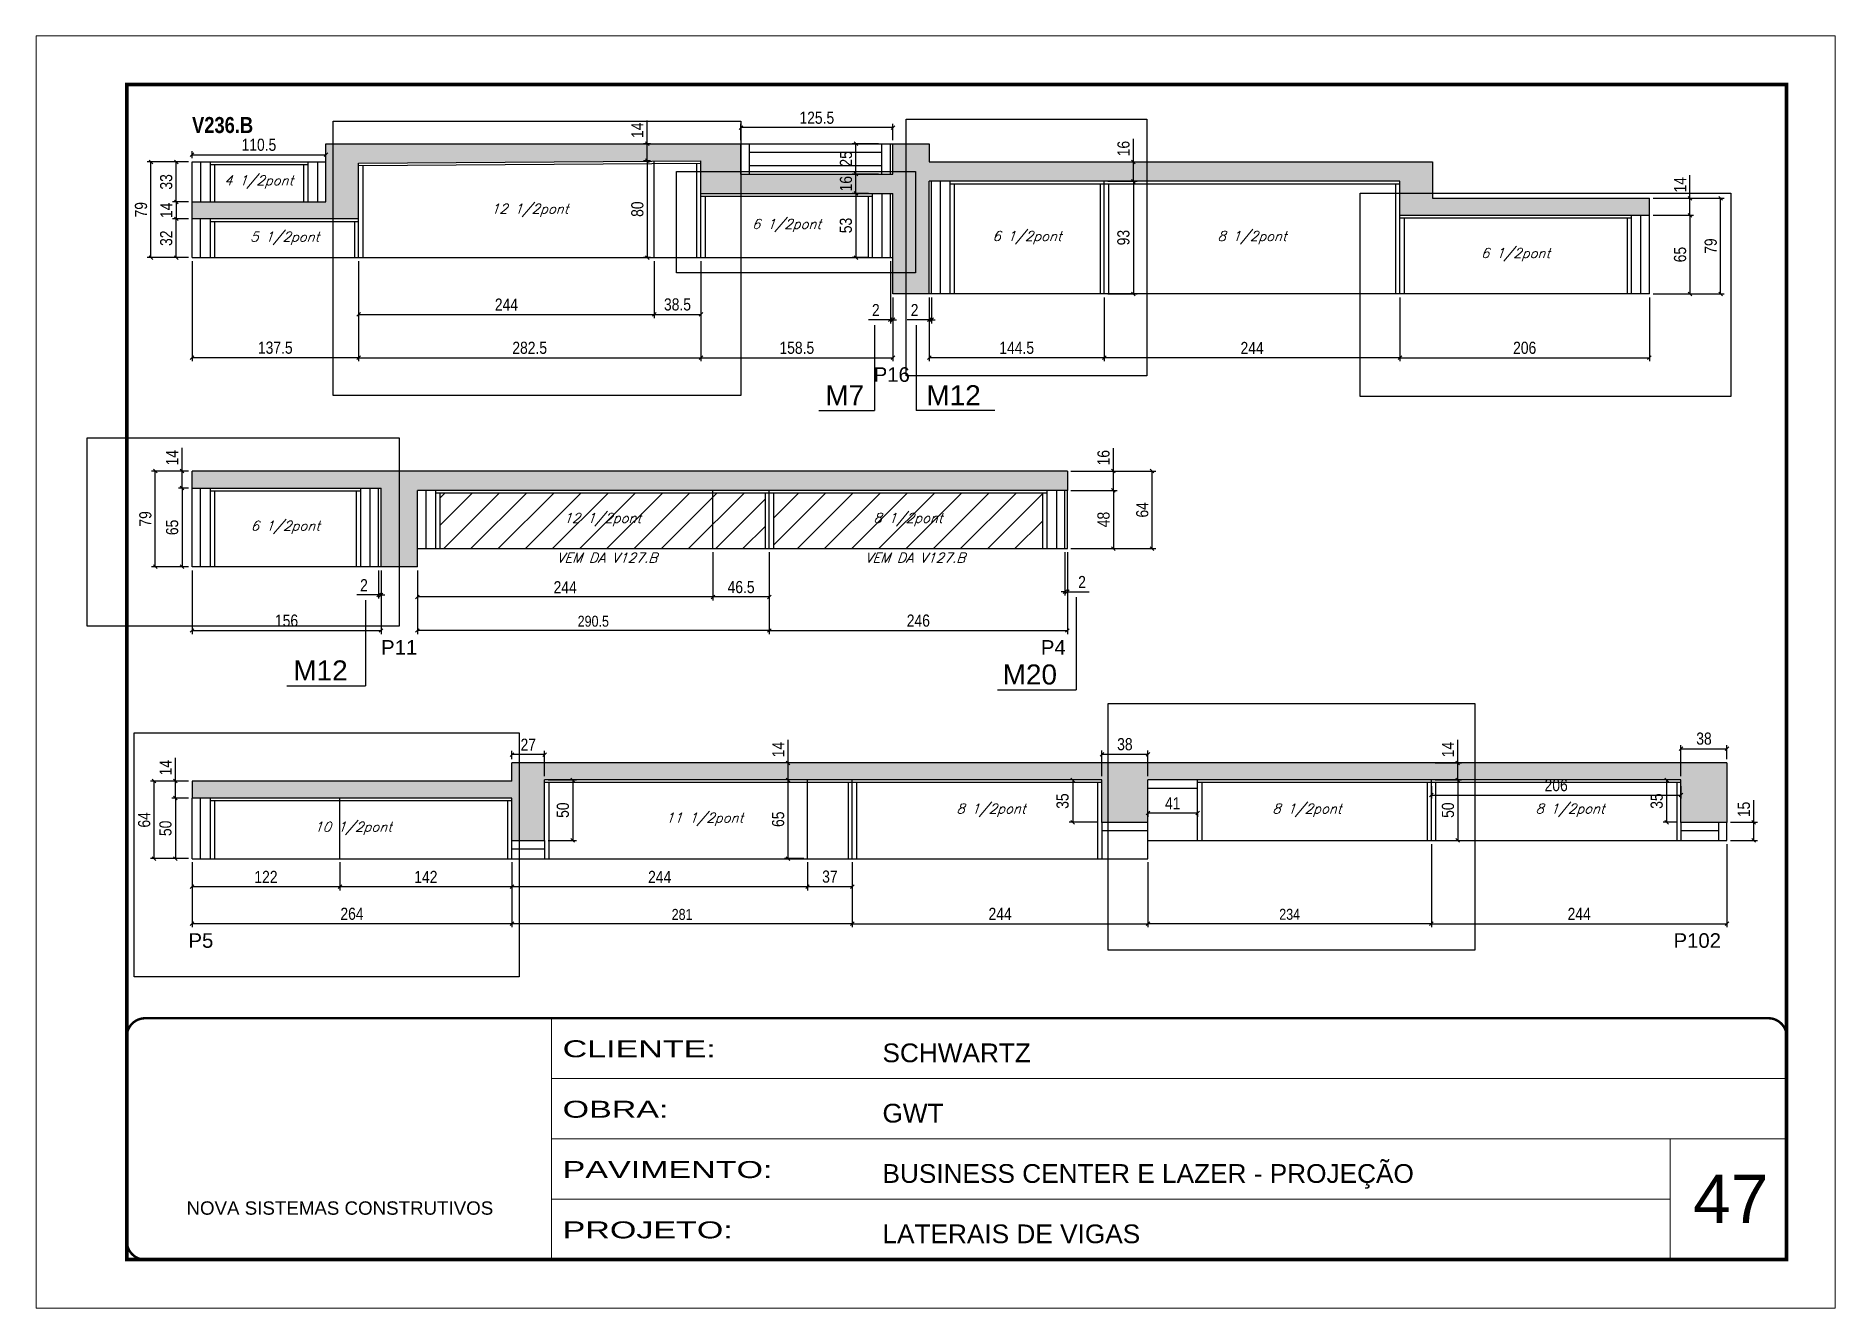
# Model space of a CAD drawing. Extents: x 2603 to 22413, y 1253 to 30260.
# Drawn here: x 5773 to 7258, y 16185 to 17235 of the extents above; entities that cross this region are included whole.
import ezdxf

# ---------------------------------------------------------------- set-up
doc = ezdxf.new("R2010")
doc.units = 0
doc.linetypes.add('CONTINUO', pattern=[0])
doc.linetypes.add('DASHED', pattern=[0.75, 0.5, -0.25])
for name, color, linetype in [('5', 5, 'Continuous'), ('COTA', 241, 'Continuous'), ('NOMENCLATURA', 7, 'Continuous'), ('Painéis', 200, 'Continuous'), ('SARR_2.2x7', 40, 'Continuous'), ('SARR_3.5x7', 81, 'Continuous'), ('texto', 7, 'Continuous')]:
    doc.layers.add(name, color=color, linetype=linetype)
for name, color, linetype, lineweight in [('CARIMBO', 255, 'Continuous', 9), ('Folhas', 255, 'Continuous', 9), ('Hachura', 251, 'Continuous', 9), ('SARRAFO DE PRESSAO', 251, 'DASHED', 9)]:
    doc.layers.add(name, color=color, linetype=linetype, lineweight=lineweight)
doc.styles.add('ARIAL', font='arial.ttf')
doc.styles.add('COTA TECNICA', font='techl___.ttf', dxfattribs={"height": 10})
doc.styles.add('COTA TECNICA-50', font='techl___.ttf', dxfattribs={"height": 9})
doc.styles.add('Romans', font='romans.shx')
doc.styles.get("Standard").update_dxf_attribs({"font": 'arial.ttf'})
doc.styles.add('TECNICA', font='techb___.ttf', dxfattribs={"height": 10})
doc.styles.add('Tecnologia', font='')
doc.styles.get('Tecnologia').set_extended_font_data('Forgotten Futurist')
doc.dimstyles.new('COTA PAINEL-50', dxfattribs={"dimtxt": 9, "dimasz": 3, "dimexe": 3, "dimexo": 3, "dimgap": 3, "dimtad": 1, "dimdec": 1, "dimzin": 12, "dimdsep": 46, "dimtxsty": 'COTA TECNICA-50', "dimblk1": 'OBLIQUE', "dimblk2": 'OBLIQUE', "dimsah": 1, "dimcen": 0.9, "dimclrd": 4, "dimclre": 4, "dimclrt": 240, "dimadec": 1, "dimazin": 3, "dimtfac": 1, "dimtdec": 1, "dimtmove": 0, "dimatfit": 3, "dimfxl": 1, "dimtolj": 1, "dimtzin": 12, "dimarcsym": 0})
doc.dimstyles.new('PAINEL', dxfattribs={"dimtxt": 10, "dimasz": 3, "dimexe": 3, "dimexo": 3, "dimgap": 3, "dimtad": 1, "dimdec": 1, "dimzin": 12, "dimdsep": 46, "dimtxsty": 'COTA TECNICA', "dimblk1": 'OBLIQUE', "dimblk2": 'OBLIQUE', "dimsah": 1, "dimcen": 0.9, "dimclrd": 4, "dimclre": 4, "dimclrt": 240, "dimadec": 1, "dimazin": 3, "dimtfac": 1, "dimtdec": 1, "dimtmove": 0, "dimatfit": 3, "dimfxl": 1, "dimtolj": 1, "dimtzin": 12, "dimarcsym": 0})

msp = doc.modelspace()

# ---------------------------------------------------------------- texts
at = {"layer": '5', "linetype": 'Continuous'}
for s, rotation, p in [('P16', 359.99996, (6464.46, 16949.37)), ('P11', 0.00004, (6057.84, 16724.16)), ('P4', 0.00004, (6602.47, 16724.16)), ('P5', 0.00004, (5898.84, 16482.2)), ('P102', 0.00004, (7124.68, 16482.2))]:
    msp.add_text(s, height=12, rotation=rotation, dxfattribs=at).set_placement(p)
at = {"layer": 'CARIMBO', "style": 'ARIAL'}
msp.add_text('47', height=40, dxfattribs=at).set_placement((7140.83, 16254.99))
at = {"layer": 'NOMENCLATURA', "style": 'TECNICA'}
msp.add_text('V236.B', height=13.2, dxfattribs=at).set_placement((5901.8, 17154.76))
at = {"layer": 'NOMENCLATURA', "linetype": 'Continuous'}
for s, p in [('M7', (6424.57, 16930.06)), ('M12', (6507.98, 16930.06)), ('M12', (5985.41, 16702.91)), ('M20', (6570.92, 16699.57))]:
    msp.add_text(s, height=16.5, dxfattribs=at).set_placement(p)
at = {"layer": 'texto', "color": 2, "char_height": 8, "attachment_point": 5, "style": 'Romans'}
for s, insert in [('{\\Q19;\\C256;4 1/2pont}', (5956.8, 17114.4)), ('{\\Q19;\\C256;12 1/2pont}', (6180.55, 17090.9)), ('{\\Q19;\\C256;6 1/2pont}', (6392.55, 17078.4)), ('{\\Q19;\\C256;5 1/2pont}', (5978.3, 17067.9)), ('{\\Q19;\\C256;6 1/2pont}', (6591.05, 17068.4)), ('{\\Q19;\\C256;8 1/2pont}', (6776.8, 17068.4)), ('{\\Q19;\\C256;6 1/2pont}', (6994.3, 17054.4)), ('{\\Q19;\\C256;12 1/2pont}', (6240.55, 16835.69)), ('{\\Q19;\\C256;8 1/2pont}', (6492.8, 16835.69)), ('{\\Q19;\\C256;6 1/2pont}', (5978.8, 16829.19)), ('{\\Q19;\\C256;VEM DA V127.B}', (6244.28, 16804.11)), ('{\\Q19;\\C256;VEM DA V127.B}', (6498.55, 16804.11)), ('{\\Q19;\\C256;8 1/2pont}', (6561.3, 16595.75)), ('{\\Q19;\\C256;8 1/2pont}', (6822.1, 16595.75)), ('{\\Q19;\\C256;8 1/2pont}', (7039.3, 16595.75)), ('{\\Q19;\\C256;10 1/2pont}', (6034.8, 16580.75)), ('{\\Q19;\\C256;11 1/2pont}', (6324.8, 16588.25))]:
    msp.add_mtext(s, dxfattribs=dict(at, insert=insert))

# ---------------------------------------------------------------- blocks, each defined once
blk = doc.blocks.new('9999999999')
at = {"color": 30, "linetype": 'CONTINUO'}
for p, q in [((98564.6, 34230.2), (98564.6, 34429.4)), ((98564.6, 34379.6), (99584, 34379.6)), ((98564.6, 34329.8), (99488, 34329.8)), ((99584, 34329.8), (99488, 34329.8)), ((99488, 34329.8), (99488, 34230.2)), ((98564.6, 34280), (99488, 34280))]:
    blk.add_line(p, q, dxfattribs=at)
at = {"color": 30, "linetype": 'CONTINUO', "const_width": 2}
blk.add_lwpolyline([(99584, 34230.2), (99584, 34414.4, 0.414214), (99569, 34429.4), (98229, 34429.4, 0.414214), (98214, 34414.4), (98214, 34245.2, 0.414214), (98229, 34230.2), (99584, 34230.2)], format="xyb", dxfattribs=at)
at = {"layer": 'Folhas'}
blk.add_lwpolyline([(98139, 34190.2), (99624, 34190.2), (99624, 35240.2), (98139, 35240.2)], close=True, dxfattribs=at)
at = {"layer": 'Folhas', "color": 30, "const_width": 3}
blk.add_lwpolyline([(98214, 34230.2), (99584, 34230.2), (99584, 35200.2), (98214, 35200.2)], close=True, dxfattribs=at)
at = {"color": 7, "linetype": 'Continuous', "ltscale": 5, "style": 'ARIAL'}
for s, height, p in [('SCHWARTZ', 15.48, (98837.7, 34393.1)), ('GWT', 15.48, (98837.7, 34343.3)), ('BUSINESS CENTER E LAZER - PROJEÇÃO', 15.483, (98837.7, 34293.5)), ('NOVA SISTEMAS CONSTRUTIVOS', 11.059, (98263.2, 34267.2)), ('LATERAIS DE VIGAS', 15.483, (98837.7, 34243.7))]:
    blk.add_text(s, height=height, dxfattribs=at).set_placement(p)
at = {"layer": 'Folhas', "color": 7, "style": 'Tecnologia', "width": 1.5}
for s, p in [('CLIENTE:', (98573.7, 34397.2)), ('OBRA:', (98573.7, 34347.3)), ('PAVIMENTO:', (98573.7, 34297.5)), ('PROJETO:', (98573.7, 34247.7))]:
    blk.add_text(s, height=14, dxfattribs=at).set_placement(p)
blk = doc.blocks.new('_Oblique')
at = {"color": 0, "linetype": 'ByBlock', "lineweight": -2}
blk.add_line((-0.5, -0.5), (0.5, 0.5), dxfattribs=at)
blk = doc.blocks.new('*D2051')
at = {"layer": 'COTA', "color": 4, "linetype": 'ByBlock', "lineweight": -2, "transparency": 16777216}
for p, q in [((5901.8, 17048.9), (5901.8, 16966.3)), ((6039.3, 17048.9), (6039.3, 16966.3)), ((6039.3, 16969.3), (5901.8, 16969.3))]:
    blk.add_line(p, q, dxfattribs=at)
at = {"layer": 'Defpoints', "color": 0, "linetype": 'ByBlock', "transparency": 16777216}
for p in [(5901.8, 17051.9), (6039.3, 17051.9), (5901.8, 16969.3)]:
    blk.add_point(p, dxfattribs=at)
at = {"layer": 'COTA', "color": 4, "linetype": 'ByBlock', "lineweight": -2, "transparency": 16777216, "xscale": 3, "yscale": 3, "zscale": 3, "rotation": 180}
blk.add_blockref('_Oblique', (5901.8, 16969.3), dxfattribs=at)
at = {"layer": 'COTA', "color": 4, "linetype": 'ByBlock', "lineweight": -2, "transparency": 16777216, "xscale": 3, "yscale": 3, "zscale": 3}
blk.add_blockref('_Oblique', (6039.3, 16969.3), dxfattribs=at)
at = {"layer": 'COTA', "color": 240, "linetype": 'ByBlock', "transparency": 16777216, "insert": (5970.5, 16977.5), "char_height": 10, "attachment_point": 5, "style": 'COTA TECNICA'}
blk.add_mtext('\\A1;137.5', dxfattribs=at)
blk = doc.blocks.new('*D2052')
at = {"layer": 'COTA', "color": 4, "linetype": 'ByBlock', "lineweight": -2, "transparency": 16777216}
for p, q in [((6039.3, 17048.9), (6039.3, 16966.3)), ((6321.8, 17048.9), (6321.8, 16966.3)), ((6039.3, 16969.3), (6321.8, 16969.3))]:
    blk.add_line(p, q, dxfattribs=at)
at = {"layer": 'Defpoints', "color": 0, "linetype": 'ByBlock', "transparency": 16777216}
for p in [(6039.3, 17051.9), (6321.8, 17051.9), (6321.8, 16969.3)]:
    blk.add_point(p, dxfattribs=at)
at = {"layer": 'COTA', "color": 4, "linetype": 'ByBlock', "lineweight": -2, "transparency": 16777216, "xscale": 3, "yscale": 3, "zscale": 3, "rotation": 180}
blk.add_blockref('_Oblique', (6039.3, 16969.3), dxfattribs=at)
at = {"layer": 'COTA', "color": 4, "linetype": 'ByBlock', "lineweight": -2, "transparency": 16777216, "xscale": 3, "yscale": 3, "zscale": 3}
blk.add_blockref('_Oblique', (6321.8, 16969.3), dxfattribs=at)
at = {"layer": 'COTA', "color": 240, "linetype": 'ByBlock', "transparency": 16777216, "insert": (6180.5, 16977.4), "char_height": 10, "attachment_point": 5, "style": 'COTA TECNICA'}
blk.add_mtext('\\A1;282.5', dxfattribs=at)
blk = doc.blocks.new('*D2053')
at = {"layer": 'COTA', "color": 4, "linetype": 'ByBlock', "lineweight": -2, "transparency": 16777216}
for p, q in [((6321.8, 17048.9), (6321.8, 16966.3)), ((6480.3, 17018.9), (6480.3, 16966.3)), ((6321.8, 16969.3), (6480.3, 16969.3))]:
    blk.add_line(p, q, dxfattribs=at)
at = {"layer": 'Defpoints', "color": 0, "linetype": 'ByBlock', "transparency": 16777216}
for p in [(6321.8, 17051.9), (6480.3, 17021.9), (6480.3, 16969.3)]:
    blk.add_point(p, dxfattribs=at)
at = {"layer": 'COTA', "color": 4, "linetype": 'ByBlock', "lineweight": -2, "transparency": 16777216, "xscale": 3, "yscale": 3, "zscale": 3, "rotation": 180}
blk.add_blockref('_Oblique', (6321.8, 16969.3), dxfattribs=at)
at = {"layer": 'COTA', "color": 4, "linetype": 'ByBlock', "lineweight": -2, "transparency": 16777216, "xscale": 3, "yscale": 3, "zscale": 3}
blk.add_blockref('_Oblique', (6480.3, 16969.3), dxfattribs=at)
at = {"layer": 'COTA', "color": 240, "linetype": 'ByBlock', "transparency": 16777216, "insert": (6401, 16977.4), "char_height": 10, "attachment_point": 5, "style": 'COTA TECNICA'}
blk.add_mtext('\\A1;158.5', dxfattribs=at)
blk = doc.blocks.new('*D2023')
at = {"layer": 'COTA', "color": 4, "linetype": 'ByBlock', "lineweight": -2, "transparency": 16777216}
for p, q in [((5898.8, 17083.9), (5885.7, 17083.9)), ((5888.7, 17051.9), (5888.7, 17083.9)), ((5898.8, 17051.9), (5885.7, 17051.9))]:
    blk.add_line(p, q, dxfattribs=at)
at = {"layer": 'Defpoints', "color": 0, "linetype": 'ByBlock', "transparency": 16777216}
for p in [(5888.7, 17083.9), (5901.8, 17083.9), (5901.8, 17051.9)]:
    blk.add_point(p, dxfattribs=at)
at = {"layer": 'COTA', "color": 4, "linetype": 'ByBlock', "lineweight": -2, "transparency": 16777216, "xscale": 3, "yscale": 3, "zscale": 3}
for p, rotation in [((5888.7, 17083.9), 90), ((5888.7, 17051.9), 270)]:
    blk.add_blockref('_Oblique', p, dxfattribs=dict(at, rotation=rotation))
at = {"layer": 'COTA', "color": 240, "linetype": 'ByBlock', "transparency": 16777216, "insert": (5880.5, 17067.9), "char_height": 10, "attachment_point": 5, "rotation": 90, "style": 'COTA TECNICA'}
blk.add_mtext('\\A1;32', dxfattribs=at)
blk = doc.blocks.new('*D2024')
at = {"layer": 'COTA', "color": 4, "linetype": 'ByBlock', "lineweight": -2, "transparency": 16777216}
for p, q in [((5898.8, 17097.9), (5885.7, 17097.9)), ((5888.7, 17097.9), (5888.7, 17083.9)), ((5898.8, 17083.9), (5885.7, 17083.9))]:
    blk.add_line(p, q, dxfattribs=at)
at = {"layer": 'Defpoints', "color": 0, "linetype": 'ByBlock', "transparency": 16777216}
for p in [(5901.8, 17097.9), (5888.7, 17083.9), (5901.8, 17083.9)]:
    blk.add_point(p, dxfattribs=at)
at = {"layer": 'COTA', "color": 4, "linetype": 'ByBlock', "lineweight": -2, "transparency": 16777216, "xscale": 3, "yscale": 3, "zscale": 3}
for p, rotation in [((5888.7, 17097.9), 90), ((5888.7, 17083.9), 270)]:
    blk.add_blockref('_Oblique', p, dxfattribs=dict(at, rotation=rotation))
at = {"layer": 'COTA', "color": 240, "linetype": 'ByBlock', "transparency": 16777216, "insert": (5880.6, 17090.9), "char_height": 10, "attachment_point": 5, "rotation": 90, "style": 'COTA TECNICA'}
blk.add_mtext('\\A1;14', dxfattribs=at)
blk = doc.blocks.new('*D2025')
at = {"layer": 'COTA', "color": 4, "linetype": 'ByBlock', "lineweight": -2, "transparency": 16777216}
for p, q in [((5898.8, 17130.9), (5885.7, 17130.9)), ((5888.7, 17097.9), (5888.7, 17130.9)), ((5898.8, 17097.9), (5885.7, 17097.9))]:
    blk.add_line(p, q, dxfattribs=at)
at = {"layer": 'Defpoints', "color": 0, "linetype": 'ByBlock', "transparency": 16777216}
for p in [(5888.7, 17130.9), (5901.8, 17130.9), (5901.8, 17097.9)]:
    blk.add_point(p, dxfattribs=at)
at = {"layer": 'COTA', "color": 4, "linetype": 'ByBlock', "lineweight": -2, "transparency": 16777216, "xscale": 3, "yscale": 3, "zscale": 3}
for p, rotation in [((5888.7, 17130.9), 90), ((5888.7, 17097.9), 270)]:
    blk.add_blockref('_Oblique', p, dxfattribs=dict(at, rotation=rotation))
at = {"layer": 'COTA', "color": 240, "linetype": 'ByBlock', "transparency": 16777216, "insert": (5880.5, 17114.4), "char_height": 10, "attachment_point": 5, "rotation": 90, "style": 'COTA TECNICA'}
blk.add_mtext('\\A1;33', dxfattribs=at)
blk = doc.blocks.new('*D2026')
at = {"layer": 'COTA', "color": 4, "linetype": 'ByBlock', "lineweight": -2, "transparency": 16777216}
for p, q in [((5898.8, 17130.9), (5864.8, 17130.9)), ((5867.8, 17051.9), (5867.8, 17130.9)), ((5898.8, 17051.9), (5864.8, 17051.9))]:
    blk.add_line(p, q, dxfattribs=at)
at = {"layer": 'Defpoints', "color": 0, "linetype": 'ByBlock', "transparency": 16777216}
for p in [(5867.8, 17130.9), (5901.8, 17130.9), (5901.8, 17051.9)]:
    blk.add_point(p, dxfattribs=at)
at = {"layer": 'COTA', "color": 4, "linetype": 'ByBlock', "lineweight": -2, "transparency": 16777216, "xscale": 3, "yscale": 3, "zscale": 3}
for p, rotation in [((5867.8, 17130.9), 90), ((5867.8, 17051.9), 270)]:
    blk.add_blockref('_Oblique', p, dxfattribs=dict(at, rotation=rotation))
at = {"layer": 'COTA', "color": 240, "linetype": 'ByBlock', "transparency": 16777216, "insert": (5859.7, 17091.4), "char_height": 10, "attachment_point": 5, "rotation": 90, "style": 'COTA TECNICA'}
blk.add_mtext('\\A1;79', dxfattribs=at)
blk = doc.blocks.new('*D2027')
at = {"layer": 'COTA', "color": 4, "linetype": 'ByBlock', "lineweight": -2, "transparency": 16777216}
for p, q in [((5901.8, 17133.9), (5901.8, 17139.8)), ((6012.3, 17133.9), (6012.3, 17139.8)), ((5901.8, 17136.8), (6012.3, 17136.8))]:
    blk.add_line(p, q, dxfattribs=at)
at = {"layer": 'Defpoints', "color": 0, "linetype": 'ByBlock', "transparency": 16777216}
for p in [(5901.8, 17130.9), (6012.3, 17136.8), (6012.3, 17130.9)]:
    blk.add_point(p, dxfattribs=at)
at = {"layer": 'COTA', "color": 4, "linetype": 'ByBlock', "lineweight": -2, "transparency": 16777216, "xscale": 3, "yscale": 3, "zscale": 3, "rotation": 180}
blk.add_blockref('_Oblique', (5901.8, 17136.8), dxfattribs=at)
at = {"layer": 'COTA', "color": 4, "linetype": 'ByBlock', "lineweight": -2, "transparency": 16777216, "xscale": 3, "yscale": 3, "zscale": 3}
blk.add_blockref('_Oblique', (6012.3, 17136.8), dxfattribs=at)
at = {"layer": 'COTA', "color": 240, "linetype": 'ByBlock', "transparency": 16777216, "insert": (5957, 17145), "char_height": 10, "attachment_point": 5, "style": 'COTA TECNICA'}
blk.add_mtext('\\A1;110.5', dxfattribs=at)
blk = doc.blocks.new('*D1923')
at = {"layer": 'COTA', "color": 4, "linetype": 'ByBlock', "lineweight": -2, "transparency": 16777216}
for p, q in [((6898.8, 17018.9), (6898.8, 16966.3)), ((7104.8, 17018.9), (7104.8, 16966.3)), ((6898.8, 16969.3), (7104.8, 16969.3))]:
    blk.add_line(p, q, dxfattribs=at)
at = {"layer": 'Defpoints', "color": 0, "linetype": 'ByBlock', "transparency": 16777216}
for p in [(6898.8, 17021.9), (7104.8, 17021.9), (7104.8, 16969.3)]:
    blk.add_point(p, dxfattribs=at)
at = {"layer": 'COTA', "color": 4, "linetype": 'ByBlock', "lineweight": -2, "transparency": 16777216, "xscale": 3, "yscale": 3, "zscale": 3, "rotation": 180}
blk.add_blockref('_Oblique', (6898.8, 16969.3), dxfattribs=at)
at = {"layer": 'COTA', "color": 4, "linetype": 'ByBlock', "lineweight": -2, "transparency": 16777216, "xscale": 3, "yscale": 3, "zscale": 3}
blk.add_blockref('_Oblique', (7104.8, 16969.3), dxfattribs=at)
at = {"layer": 'COTA', "color": 240, "linetype": 'ByBlock', "transparency": 16777216, "insert": (7001.8, 16977.4), "char_height": 10, "attachment_point": 5, "style": 'COTA TECNICA'}
blk.add_mtext('\\A1;206', dxfattribs=at)
blk = doc.blocks.new('*D1924')
at = {"layer": 'COTA', "color": 4, "linetype": 'ByBlock', "lineweight": -2, "transparency": 16777216}
for p, q in [((6654.8, 17018.9), (6654.8, 16966.3)), ((6898.8, 17018.9), (6898.8, 16966.3)), ((6898.8, 16969.3), (6654.8, 16969.3))]:
    blk.add_line(p, q, dxfattribs=at)
at = {"layer": 'Defpoints', "color": 0, "linetype": 'ByBlock', "transparency": 16777216}
for p in [(6654.8, 17021.9), (6898.8, 17021.9), (6654.8, 16969.3)]:
    blk.add_point(p, dxfattribs=at)
at = {"layer": 'COTA', "color": 4, "linetype": 'ByBlock', "lineweight": -2, "transparency": 16777216, "xscale": 3, "yscale": 3, "zscale": 3, "rotation": 180}
blk.add_blockref('_Oblique', (6654.8, 16969.3), dxfattribs=at)
at = {"layer": 'COTA', "color": 4, "linetype": 'ByBlock', "lineweight": -2, "transparency": 16777216, "xscale": 3, "yscale": 3, "zscale": 3}
blk.add_blockref('_Oblique', (6898.8, 16969.3), dxfattribs=at)
at = {"layer": 'COTA', "color": 240, "linetype": 'ByBlock', "transparency": 16777216, "insert": (6776.8, 16977.3), "char_height": 10, "attachment_point": 5, "style": 'COTA TECNICA'}
blk.add_mtext('\\A1;244', dxfattribs=at)
blk = doc.blocks.new('*D1925')
at = {"layer": 'COTA', "color": 4, "linetype": 'ByBlock', "lineweight": -2, "transparency": 16777216}
for p, q in [((6510.3, 17018.9), (6510.3, 16966.3)), ((6654.8, 17018.9), (6654.8, 16966.3)), ((6654.8, 16969.3), (6510.3, 16969.3))]:
    blk.add_line(p, q, dxfattribs=at)
at = {"layer": 'Defpoints', "color": 0, "linetype": 'ByBlock', "transparency": 16777216}
for p in [(6510.3, 17021.9), (6654.8, 17021.9), (6510.3, 16969.3)]:
    blk.add_point(p, dxfattribs=at)
at = {"layer": 'COTA', "color": 4, "linetype": 'ByBlock', "lineweight": -2, "transparency": 16777216, "xscale": 3, "yscale": 3, "zscale": 3, "rotation": 180}
blk.add_blockref('_Oblique', (6510.3, 16969.3), dxfattribs=at)
at = {"layer": 'COTA', "color": 4, "linetype": 'ByBlock', "lineweight": -2, "transparency": 16777216, "xscale": 3, "yscale": 3, "zscale": 3}
blk.add_blockref('_Oblique', (6654.8, 16969.3), dxfattribs=at)
at = {"layer": 'COTA', "color": 240, "linetype": 'ByBlock', "transparency": 16777216, "insert": (6582.5, 16977.4), "char_height": 10, "attachment_point": 5, "style": 'COTA TECNICA'}
blk.add_mtext('\\A1;144.5', dxfattribs=at)
blk = doc.blocks.new('*D1926')
at = {"layer": 'COTA', "color": 4, "linetype": 'ByBlock', "lineweight": -2, "transparency": 16777216}
for p, q in [((6510.3, 17018.9), (6510.3, 16997.6)), ((6512.3, 17018.9), (6512.3, 16997.6)), ((6510.3, 17000.6), (6492.2, 17000.6)), ((6512.3, 17000.6), (6510.3, 17000.6)), ((6512.3, 17000.6), (6515.3, 17000.6))]:
    blk.add_line(p, q, dxfattribs=at)
at = {"layer": 'Defpoints', "color": 0, "linetype": 'ByBlock', "transparency": 16777216}
for p in [(6510.3, 17021.9), (6512.3, 17021.9), (6510.3, 17000.6)]:
    blk.add_point(p, dxfattribs=at)
at = {"layer": 'COTA', "color": 4, "linetype": 'ByBlock', "lineweight": -2, "transparency": 16777216, "xscale": 3, "yscale": 3, "zscale": 3}
blk.add_blockref('_Oblique', (6510.3, 17000.6), dxfattribs=at)
at = {"layer": 'COTA', "color": 4, "linetype": 'ByBlock', "lineweight": -2, "transparency": 16777216, "xscale": 3, "yscale": 3, "zscale": 3, "rotation": 180}
blk.add_blockref('_Oblique', (6512.3, 17000.6), dxfattribs=at)
at = {"layer": 'COTA', "color": 240, "linetype": 'ByBlock', "transparency": 16777216, "insert": (6498.2, 17008.6), "char_height": 10, "attachment_point": 5, "style": 'COTA TECNICA'}
blk.add_mtext('\\A1;2', dxfattribs=at)
blk = doc.blocks.new('*D2002')
at = {"layer": 'COTA', "color": 4, "linetype": 'ByBlock', "lineweight": -2, "transparency": 16777216}
for p, q in [((6478.3, 17048.9), (6478.3, 16997.6)), ((6480.3, 17018.9), (6480.3, 16997.6)), ((6478.3, 17000.6), (6460.2, 17000.6)), ((6480.3, 17000.6), (6478.3, 17000.6)), ((6480.3, 17000.6), (6483.3, 17000.6))]:
    blk.add_line(p, q, dxfattribs=at)
at = {"layer": 'Defpoints', "color": 0, "linetype": 'ByBlock', "transparency": 16777216}
for p in [(6478.3, 17051.9), (6480.3, 17021.9), (6478.3, 17000.6)]:
    blk.add_point(p, dxfattribs=at)
at = {"layer": 'COTA', "color": 4, "linetype": 'ByBlock', "lineweight": -2, "transparency": 16777216, "xscale": 3, "yscale": 3, "zscale": 3}
blk.add_blockref('_Oblique', (6478.3, 17000.6), dxfattribs=at)
at = {"layer": 'COTA', "color": 4, "linetype": 'ByBlock', "lineweight": -2, "transparency": 16777216, "xscale": 3, "yscale": 3, "zscale": 3, "rotation": 180}
blk.add_blockref('_Oblique', (6480.3, 17000.6), dxfattribs=at)
at = {"layer": 'COTA', "color": 240, "linetype": 'ByBlock', "transparency": 16777216, "insert": (6466.2, 17008.6), "char_height": 10, "attachment_point": 5, "style": 'COTA TECNICA'}
blk.add_mtext('\\A1;2', dxfattribs=at)
blk = doc.blocks.new('*D2003')
at = {"layer": 'COTA', "color": 4, "linetype": 'ByBlock', "lineweight": -2, "transparency": 16777216}
for p, q in [((6039.3, 17048.9), (6039.3, 17002)), ((6283.3, 17048.9), (6283.3, 17002)), ((6039.3, 17005), (6283.3, 17005))]:
    blk.add_line(p, q, dxfattribs=at)
at = {"layer": 'Defpoints', "color": 0, "linetype": 'ByBlock', "transparency": 16777216}
for p in [(6039.3, 17051.9), (6283.3, 17051.9), (6283.3, 17005)]:
    blk.add_point(p, dxfattribs=at)
at = {"layer": 'COTA', "color": 4, "linetype": 'ByBlock', "lineweight": -2, "transparency": 16777216, "xscale": 3, "yscale": 3, "zscale": 3, "rotation": 180}
blk.add_blockref('_Oblique', (6039.3, 17005), dxfattribs=at)
at = {"layer": 'COTA', "color": 4, "linetype": 'ByBlock', "lineweight": -2, "transparency": 16777216, "xscale": 3, "yscale": 3, "zscale": 3}
blk.add_blockref('_Oblique', (6283.3, 17005), dxfattribs=at)
at = {"layer": 'COTA', "color": 240, "linetype": 'ByBlock', "transparency": 16777216, "insert": (6161.3, 17013.1), "char_height": 10, "attachment_point": 5, "style": 'COTA TECNICA'}
blk.add_mtext('\\A1;244', dxfattribs=at)
blk = doc.blocks.new('*D2004')
at = {"layer": 'COTA', "color": 4, "linetype": 'ByBlock', "lineweight": -2, "transparency": 16777216}
for p, q in [((6283.3, 17048.9), (6283.3, 17002)), ((6321.8, 17048.9), (6321.8, 17002)), ((6283.3, 17005), (6321.8, 17005))]:
    blk.add_line(p, q, dxfattribs=at)
at = {"layer": 'Defpoints', "color": 0, "linetype": 'ByBlock', "transparency": 16777216}
for p in [(6283.3, 17051.9), (6321.8, 17051.9), (6321.8, 17005)]:
    blk.add_point(p, dxfattribs=at)
at = {"layer": 'COTA', "color": 4, "linetype": 'ByBlock', "lineweight": -2, "transparency": 16777216, "xscale": 3, "yscale": 3, "zscale": 3, "rotation": 180}
blk.add_blockref('_Oblique', (6283.3, 17005), dxfattribs=at)
at = {"layer": 'COTA', "color": 4, "linetype": 'ByBlock', "lineweight": -2, "transparency": 16777216, "xscale": 3, "yscale": 3, "zscale": 3}
blk.add_blockref('_Oblique', (6321.8, 17005), dxfattribs=at)
at = {"layer": 'COTA', "color": 240, "linetype": 'ByBlock', "transparency": 16777216, "insert": (6302.5, 17013.2), "char_height": 10, "attachment_point": 5, "style": 'COTA TECNICA'}
blk.add_mtext('\\A1;38.5', dxfattribs=at)
blk = doc.blocks.new('*D2005')
at = {"layer": 'COTA', "color": 4, "linetype": 'ByBlock', "lineweight": -2, "transparency": 16777216}
for p, q in [((7107.8, 17086.9), (7141.2, 17086.9)), ((7138.2, 17086.9), (7138.2, 17021.9)), ((7107.8, 17021.9), (7141.2, 17021.9))]:
    blk.add_line(p, q, dxfattribs=at)
at = {"layer": 'Defpoints', "color": 0, "linetype": 'ByBlock', "transparency": 16777216}
for p in [(7104.8, 17086.9), (7104.8, 17021.9), (7138.2, 17021.9)]:
    blk.add_point(p, dxfattribs=at)
at = {"layer": 'COTA', "color": 4, "linetype": 'ByBlock', "lineweight": -2, "transparency": 16777216, "xscale": 3, "yscale": 3, "zscale": 3}
for p, rotation in [((7138.2, 17086.9), 90), ((7138.2, 17021.9), 270)]:
    blk.add_blockref('_Oblique', p, dxfattribs=dict(at, rotation=rotation))
at = {"layer": 'COTA', "color": 240, "linetype": 'ByBlock', "transparency": 16777216, "insert": (7130.1, 17054.4), "char_height": 10, "attachment_point": 5, "rotation": 90, "style": 'COTA TECNICA'}
blk.add_mtext('\\A1;65', dxfattribs=at)
blk = doc.blocks.new('*D2006')
at = {"layer": 'COTA', "color": 4, "linetype": 'ByBlock', "lineweight": -2, "transparency": 16777216}
for p, q in [((7138.2, 17100.9), (7138.2, 17120)), ((7107.8, 17100.9), (7141.2, 17100.9)), ((7138.2, 17086.9), (7138.2, 17100.9)), ((7107.8, 17086.9), (7141.2, 17086.9))]:
    blk.add_line(p, q, dxfattribs=at)
at = {"layer": 'Defpoints', "color": 0, "linetype": 'ByBlock', "transparency": 16777216}
for p in [(7104.8, 17100.9), (7138.2, 17100.9), (7104.8, 17086.9)]:
    blk.add_point(p, dxfattribs=at)
at = {"layer": 'COTA', "color": 4, "linetype": 'ByBlock', "lineweight": -2, "transparency": 16777216, "xscale": 3, "yscale": 3, "zscale": 3}
for p, rotation in [((7138.2, 17100.9), 90), ((7138.2, 17086.9), 270)]:
    blk.add_blockref('_Oblique', p, dxfattribs=dict(at, rotation=rotation))
at = {"layer": 'COTA', "color": 240, "linetype": 'ByBlock', "transparency": 16777216, "insert": (7130.1, 17112), "char_height": 10, "attachment_point": 5, "rotation": 90, "style": 'COTA TECNICA'}
blk.add_mtext('\\A1;14', dxfattribs=at)
blk = doc.blocks.new('*D2007')
at = {"layer": 'COTA', "color": 4, "linetype": 'ByBlock', "lineweight": -2, "transparency": 16777216}
for p, q in [((7107.8, 17100.9), (7166.5, 17100.9)), ((7163.5, 17021.9), (7163.5, 17100.9)), ((7107.8, 17021.9), (7166.5, 17021.9))]:
    blk.add_line(p, q, dxfattribs=at)
at = {"layer": 'Defpoints', "color": 0, "linetype": 'ByBlock', "transparency": 16777216}
for p in [(7104.8, 17100.9), (7163.5, 17100.9), (7104.8, 17021.9)]:
    blk.add_point(p, dxfattribs=at)
at = {"layer": 'COTA', "color": 4, "linetype": 'ByBlock', "lineweight": -2, "transparency": 16777216, "xscale": 3, "yscale": 3, "zscale": 3}
for p, rotation in [((7163.5, 17100.9), 90), ((7163.5, 17021.9), 270)]:
    blk.add_blockref('_Oblique', p, dxfattribs=dict(at, rotation=rotation))
at = {"layer": 'COTA', "color": 240, "linetype": 'ByBlock', "transparency": 16777216, "insert": (7155.4, 17061.4), "char_height": 10, "attachment_point": 5, "rotation": 90, "style": 'COTA TECNICA'}
blk.add_mtext('\\A1;79', dxfattribs=at)
blk = doc.blocks.new('*D2008')
at = {"layer": 'COTA', "color": 4, "linetype": 'ByBlock', "lineweight": -2, "transparency": 16777216}
for p, q in [((6657.8, 17114.9), (6681.8, 17114.9)), ((6678.8, 17114.9), (6678.8, 17021.9)), ((6657.8, 17021.9), (6681.8, 17021.9))]:
    blk.add_line(p, q, dxfattribs=at)
at = {"layer": 'Defpoints', "color": 0, "linetype": 'ByBlock', "transparency": 16777216}
for p in [(6654.8, 17114.9), (6654.8, 17021.9), (6678.8, 17021.9)]:
    blk.add_point(p, dxfattribs=at)
at = {"layer": 'COTA', "color": 4, "linetype": 'ByBlock', "lineweight": -2, "transparency": 16777216, "xscale": 3, "yscale": 3, "zscale": 3}
for p, rotation in [((6678.8, 17114.9), 90), ((6678.8, 17021.9), 270)]:
    blk.add_blockref('_Oblique', p, dxfattribs=dict(at, rotation=rotation))
at = {"layer": 'COTA', "color": 240, "linetype": 'ByBlock', "transparency": 16777216, "insert": (6670.6, 17068.4), "char_height": 10, "attachment_point": 5, "rotation": 90, "style": 'COTA TECNICA'}
blk.add_mtext('\\A1;93', dxfattribs=at)
blk = doc.blocks.new('*D2009')
at = {"layer": 'COTA', "color": 4, "linetype": 'ByBlock', "lineweight": -2, "transparency": 16777216}
for p, q in [((6678.8, 17130.9), (6678.8, 17149.9)), ((6678.8, 17114.9), (6678.8, 17130.9)), ((6681.8, 17130.9), (6681.8, 17130.9)), ((6681.8, 17114.9), (6681.8, 17114.9))]:
    blk.add_line(p, q, dxfattribs=at)
at = {"layer": 'Defpoints', "color": 0, "linetype": 'ByBlock', "transparency": 16777216}
for p in [(6678.8, 17130.9), (6678.8, 17130.9), (6678.8, 17114.9)]:
    blk.add_point(p, dxfattribs=at)
at = {"layer": 'COTA', "color": 4, "linetype": 'ByBlock', "lineweight": -2, "transparency": 16777216, "xscale": 3, "yscale": 3, "zscale": 3}
for p, rotation in [((6678.8, 17130.9), 90), ((6678.8, 17114.9), 270)]:
    blk.add_blockref('_Oblique', p, dxfattribs=dict(at, rotation=rotation))
at = {"layer": 'COTA', "color": 240, "linetype": 'ByBlock', "transparency": 16777216, "insert": (6670.7, 17141.9), "char_height": 10, "attachment_point": 5, "rotation": 90, "style": 'COTA TECNICA'}
blk.add_mtext('\\A1;16', dxfattribs=at)
blk = doc.blocks.new('*D2010')
at = {"layer": 'COTA', "color": 4, "linetype": 'ByBlock', "lineweight": -2, "transparency": 16777216}
for p, q in [((6354.8, 17148.9), (6354.8, 17162.2)), ((6480.3, 17159.2), (6354.8, 17159.2)), ((6480.3, 17148.9), (6480.3, 17162.2))]:
    blk.add_line(p, q, dxfattribs=at)
at = {"layer": 'Defpoints', "color": 0, "linetype": 'ByBlock', "transparency": 16777216}
for p in [(6354.8, 17159.2), (6354.8, 17145.9), (6480.3, 17145.9)]:
    blk.add_point(p, dxfattribs=at)
at = {"layer": 'COTA', "color": 4, "linetype": 'ByBlock', "lineweight": -2, "transparency": 16777216, "xscale": 3, "yscale": 3, "zscale": 3, "rotation": 180}
blk.add_blockref('_Oblique', (6354.8, 17159.2), dxfattribs=at)
at = {"layer": 'COTA', "color": 4, "linetype": 'ByBlock', "lineweight": -2, "transparency": 16777216, "xscale": 3, "yscale": 3, "zscale": 3}
blk.add_blockref('_Oblique', (6480.3, 17159.2), dxfattribs=at)
at = {"layer": 'COTA', "color": 240, "linetype": 'ByBlock', "transparency": 16777216, "insert": (6417.5, 17167.3), "char_height": 10, "attachment_point": 5, "style": 'COTA TECNICA'}
blk.add_mtext('\\A1;125.5', dxfattribs=at)
blk = doc.blocks.new('*D359')
at = {"layer": 'COTA', "color": 4, "linetype": 'ByBlock', "lineweight": -2, "transparency": 16777216}
for p, q in [((6378.3, 16808.7), (6378.3, 16741.1)), ((6087.8, 16793.7), (6087.8, 16741.1)), ((6378.3, 16744.1), (6087.8, 16744.1))]:
    blk.add_line(p, q, dxfattribs=at)
at = {"layer": 'Defpoints', "color": 0, "linetype": 'ByBlock', "transparency": 16777216}
for p in [(6378.3, 16811.7), (6087.8, 16796.7), (6087.8, 16744.1)]:
    blk.add_point(p, dxfattribs=at)
at = {"layer": 'COTA', "color": 4, "linetype": 'ByBlock', "lineweight": -2, "transparency": 16777216, "xscale": 3, "yscale": 3, "zscale": 3, "rotation": 180}
blk.add_blockref('_Oblique', (6087.8, 16744.1), dxfattribs=at)
at = {"layer": 'COTA', "color": 4, "linetype": 'ByBlock', "lineweight": -2, "transparency": 16777216, "xscale": 3, "yscale": 3, "zscale": 3}
blk.add_blockref('_Oblique', (6378.3, 16744.1), dxfattribs=at)
at = {"layer": 'COTA', "color": 240, "linetype": 'ByBlock', "transparency": 16777216, "insert": (6233, 16751.7), "char_height": 9, "attachment_point": 5, "style": 'COTA TECNICA-50'}
blk.add_mtext('\\A1;290.5', dxfattribs=at)
blk = doc.blocks.new('*D2011')
at = {"layer": 'COTA', "color": 4, "linetype": 'ByBlock', "lineweight": -2, "transparency": 16777216}
for p, q in [((6378.3, 16808.7), (6378.3, 16741.1)), ((6624.3, 16808.7), (6624.3, 16741.1)), ((6378.3, 16744.1), (6624.3, 16744.1))]:
    blk.add_line(p, q, dxfattribs=at)
at = {"layer": 'Defpoints', "color": 0, "linetype": 'ByBlock', "transparency": 16777216}
for p in [(6378.3, 16811.7), (6624.3, 16811.7), (6624.3, 16744.1)]:
    blk.add_point(p, dxfattribs=at)
at = {"layer": 'COTA', "color": 4, "linetype": 'ByBlock', "lineweight": -2, "transparency": 16777216, "xscale": 3, "yscale": 3, "zscale": 3, "rotation": 180}
blk.add_blockref('_Oblique', (6378.3, 16744.1), dxfattribs=at)
at = {"layer": 'COTA', "color": 4, "linetype": 'ByBlock', "lineweight": -2, "transparency": 16777216, "xscale": 3, "yscale": 3, "zscale": 3}
blk.add_blockref('_Oblique', (6624.3, 16744.1), dxfattribs=at)
at = {"layer": 'COTA', "color": 240, "linetype": 'ByBlock', "transparency": 16777216, "insert": (6501.3, 16752.2), "char_height": 10, "attachment_point": 5, "style": 'COTA TECNICA'}
blk.add_mtext('\\A1;246', dxfattribs=at)
blk = doc.blocks.new('*D2012')
at = {"layer": 'COTA', "color": 4, "linetype": 'ByBlock', "lineweight": -2, "transparency": 16777216}
for p, q in [((6622.3, 16808.7), (6622.3, 16773.1)), ((6624.3, 16808.7), (6624.3, 16773.1)), ((6622.3, 16776.1), (6619.3, 16776.1)), ((6622.3, 16776.1), (6624.3, 16776.1)), ((6624.3, 16776.1), (6642.4, 16776.1))]:
    blk.add_line(p, q, dxfattribs=at)
at = {"layer": 'Defpoints', "color": 0, "linetype": 'ByBlock', "transparency": 16777216}
for p in [(6622.3, 16811.7), (6624.3, 16811.7), (6624.3, 16776.1)]:
    blk.add_point(p, dxfattribs=at)
at = {"layer": 'COTA', "color": 4, "linetype": 'ByBlock', "lineweight": -2, "transparency": 16777216, "xscale": 3, "yscale": 3, "zscale": 3}
blk.add_blockref('_Oblique', (6622.3, 16776.1), dxfattribs=at)
at = {"layer": 'COTA', "color": 4, "linetype": 'ByBlock', "lineweight": -2, "transparency": 16777216, "xscale": 3, "yscale": 3, "zscale": 3, "rotation": 180}
blk.add_blockref('_Oblique', (6624.3, 16776.1), dxfattribs=at)
at = {"layer": 'COTA', "color": 240, "linetype": 'ByBlock', "transparency": 16777216, "insert": (6636.4, 16784.1), "char_height": 10, "attachment_point": 5, "style": 'COTA TECNICA'}
blk.add_mtext('\\A1;2', dxfattribs=at)
blk = doc.blocks.new('*D2013')
at = {"layer": 'COTA', "color": 4, "linetype": 'ByBlock', "lineweight": -2, "transparency": 16777216}
for p, q in [((6331.8, 16808.7), (6331.8, 16768.8)), ((6378.3, 16808.7), (6378.3, 16768.8)), ((6378.3, 16771.8), (6331.8, 16771.8))]:
    blk.add_line(p, q, dxfattribs=at)
at = {"layer": 'Defpoints', "color": 0, "linetype": 'ByBlock', "transparency": 16777216}
for p in [(6331.8, 16811.7), (6378.3, 16811.7), (6331.8, 16771.8)]:
    blk.add_point(p, dxfattribs=at)
at = {"layer": 'COTA', "color": 4, "linetype": 'ByBlock', "lineweight": -2, "transparency": 16777216, "xscale": 3, "yscale": 3, "zscale": 3, "rotation": 180}
blk.add_blockref('_Oblique', (6331.8, 16771.8), dxfattribs=at)
at = {"layer": 'COTA', "color": 4, "linetype": 'ByBlock', "lineweight": -2, "transparency": 16777216, "xscale": 3, "yscale": 3, "zscale": 3}
blk.add_blockref('_Oblique', (6378.3, 16771.8), dxfattribs=at)
at = {"layer": 'COTA', "color": 240, "linetype": 'ByBlock', "transparency": 16777216, "insert": (6355, 16779.9), "char_height": 10, "attachment_point": 5, "style": 'COTA TECNICA'}
blk.add_mtext('\\A1;46.5', dxfattribs=at)
blk = doc.blocks.new('*D2014')
at = {"layer": 'COTA', "color": 4, "linetype": 'ByBlock', "lineweight": -2, "transparency": 16777216}
for p, q in [((6331.8, 16808.7), (6331.8, 16768.8)), ((6087.8, 16793.7), (6087.8, 16768.8)), ((6331.8, 16771.8), (6087.8, 16771.8))]:
    blk.add_line(p, q, dxfattribs=at)
at = {"layer": 'Defpoints', "color": 0, "linetype": 'ByBlock', "transparency": 16777216}
for p in [(6331.8, 16811.7), (6087.8, 16796.7), (6087.8, 16771.8)]:
    blk.add_point(p, dxfattribs=at)
at = {"layer": 'COTA', "color": 4, "linetype": 'ByBlock', "lineweight": -2, "transparency": 16777216, "xscale": 3, "yscale": 3, "zscale": 3, "rotation": 180}
blk.add_blockref('_Oblique', (6087.8, 16771.8), dxfattribs=at)
at = {"layer": 'COTA', "color": 4, "linetype": 'ByBlock', "lineweight": -2, "transparency": 16777216, "xscale": 3, "yscale": 3, "zscale": 3}
blk.add_blockref('_Oblique', (6331.8, 16771.8), dxfattribs=at)
at = {"layer": 'COTA', "color": 240, "linetype": 'ByBlock', "transparency": 16777216, "insert": (6209.8, 16779.8), "char_height": 10, "attachment_point": 5, "style": 'COTA TECNICA'}
blk.add_mtext('\\A1;244', dxfattribs=at)
blk = doc.blocks.new('*D2015')
at = {"layer": 'COTA', "color": 4, "linetype": 'ByBlock', "lineweight": -2, "transparency": 16777216}
for p, q in [((5901.8, 16793.7), (5901.8, 16741.1)), ((6057.8, 16793.7), (6057.8, 16741.1)), ((5901.8, 16744.1), (6057.8, 16744.1))]:
    blk.add_line(p, q, dxfattribs=at)
at = {"layer": 'Defpoints', "color": 0, "linetype": 'ByBlock', "transparency": 16777216}
for p in [(5901.8, 16796.7), (6057.8, 16796.7), (6057.8, 16744.1)]:
    blk.add_point(p, dxfattribs=at)
at = {"layer": 'COTA', "color": 4, "linetype": 'ByBlock', "lineweight": -2, "transparency": 16777216, "xscale": 3, "yscale": 3, "zscale": 3, "rotation": 180}
blk.add_blockref('_Oblique', (5901.8, 16744.1), dxfattribs=at)
at = {"layer": 'COTA', "color": 4, "linetype": 'ByBlock', "lineweight": -2, "transparency": 16777216, "xscale": 3, "yscale": 3, "zscale": 3}
blk.add_blockref('_Oblique', (6057.8, 16744.1), dxfattribs=at)
at = {"layer": 'COTA', "color": 240, "linetype": 'ByBlock', "transparency": 16777216, "insert": (5979.8, 16752.2), "char_height": 10, "attachment_point": 5, "style": 'COTA TECNICA'}
blk.add_mtext('\\A1;156', dxfattribs=at)
blk = doc.blocks.new('*D2016')
at = {"layer": 'COTA', "color": 4, "linetype": 'ByBlock', "lineweight": -2, "transparency": 16777216}
for p, q in [((6055.8, 16793.7), (6055.8, 16770.5)), ((6057.8, 16793.7), (6057.8, 16770.5)), ((6055.8, 16773.5), (6037.7, 16773.5)), ((6057.8, 16773.5), (6055.8, 16773.5)), ((6057.8, 16773.5), (6060.8, 16773.5))]:
    blk.add_line(p, q, dxfattribs=at)
at = {"layer": 'Defpoints', "color": 0, "linetype": 'ByBlock', "transparency": 16777216}
for p in [(6055.8, 16796.7), (6057.8, 16796.7), (6055.8, 16773.5)]:
    blk.add_point(p, dxfattribs=at)
at = {"layer": 'COTA', "color": 4, "linetype": 'ByBlock', "lineweight": -2, "transparency": 16777216, "xscale": 3, "yscale": 3, "zscale": 3}
blk.add_blockref('_Oblique', (6055.8, 16773.5), dxfattribs=at)
at = {"layer": 'COTA', "color": 4, "linetype": 'ByBlock', "lineweight": -2, "transparency": 16777216, "xscale": 3, "yscale": 3, "zscale": 3, "rotation": 180}
blk.add_blockref('_Oblique', (6057.8, 16773.5), dxfattribs=at)
at = {"layer": 'COTA', "color": 240, "linetype": 'ByBlock', "transparency": 16777216, "insert": (6043.7, 16781.5), "char_height": 10, "attachment_point": 5, "style": 'COTA TECNICA'}
blk.add_mtext('\\A1;2', dxfattribs=at)
blk = doc.blocks.new('*D2017')
at = {"layer": 'COTA', "color": 4, "linetype": 'ByBlock', "lineweight": -2, "transparency": 16777216}
for p, q in [((5898.8, 16861.7), (5890.5, 16861.7)), ((5893.5, 16861.7), (5893.5, 16796.7)), ((5898.8, 16796.7), (5890.5, 16796.7))]:
    blk.add_line(p, q, dxfattribs=at)
at = {"layer": 'Defpoints', "color": 0, "linetype": 'ByBlock', "transparency": 16777216}
for p in [(5901.8, 16861.7), (5893.5, 16796.7), (5901.8, 16796.7)]:
    blk.add_point(p, dxfattribs=at)
at = {"layer": 'COTA', "color": 4, "linetype": 'ByBlock', "lineweight": -2, "transparency": 16777216, "xscale": 3, "yscale": 3, "zscale": 3}
for p, rotation in [((5893.5, 16861.7), 90), ((5893.5, 16796.7), 270)]:
    blk.add_blockref('_Oblique', p, dxfattribs=dict(at, rotation=rotation))
at = {"layer": 'COTA', "color": 240, "linetype": 'ByBlock', "transparency": 16777216, "insert": (5885.4, 16829.2), "char_height": 10, "attachment_point": 5, "rotation": 90, "style": 'COTA TECNICA'}
blk.add_mtext('\\A1;65', dxfattribs=at)
blk = doc.blocks.new('*D2018')
at = {"layer": 'COTA', "color": 4, "linetype": 'ByBlock', "lineweight": -2, "transparency": 16777216}
for p, q in [((5893.5, 16875.7), (5893.5, 16894.8)), ((5898.8, 16875.7), (5890.5, 16875.7)), ((5893.5, 16861.7), (5893.5, 16875.7)), ((5898.8, 16861.7), (5890.5, 16861.7))]:
    blk.add_line(p, q, dxfattribs=at)
at = {"layer": 'Defpoints', "color": 0, "linetype": 'ByBlock', "transparency": 16777216}
for p in [(5893.5, 16875.7), (5901.8, 16875.7), (5901.8, 16861.7)]:
    blk.add_point(p, dxfattribs=at)
at = {"layer": 'COTA', "color": 4, "linetype": 'ByBlock', "lineweight": -2, "transparency": 16777216, "xscale": 3, "yscale": 3, "zscale": 3}
for p, rotation in [((5893.5, 16875.7), 90), ((5893.5, 16861.7), 270)]:
    blk.add_blockref('_Oblique', p, dxfattribs=dict(at, rotation=rotation))
at = {"layer": 'COTA', "color": 240, "linetype": 'ByBlock', "transparency": 16777216, "insert": (5885.4, 16886.7), "char_height": 10, "attachment_point": 5, "rotation": 90, "style": 'COTA TECNICA'}
blk.add_mtext('\\A1;14', dxfattribs=at)
blk = doc.blocks.new('*D2019')
at = {"layer": 'COTA', "color": 4, "linetype": 'ByBlock', "lineweight": -2, "transparency": 16777216}
for p, q in [((5898.8, 16875.7), (5868.4, 16875.7)), ((5871.4, 16796.7), (5871.4, 16875.7)), ((5898.8, 16796.7), (5868.4, 16796.7))]:
    blk.add_line(p, q, dxfattribs=at)
at = {"layer": 'Defpoints', "color": 0, "linetype": 'ByBlock', "transparency": 16777216}
for p in [(5871.4, 16875.7), (5901.8, 16875.7), (5901.8, 16796.7)]:
    blk.add_point(p, dxfattribs=at)
at = {"layer": 'COTA', "color": 4, "linetype": 'ByBlock', "lineweight": -2, "transparency": 16777216, "xscale": 3, "yscale": 3, "zscale": 3}
for p, rotation in [((5871.4, 16875.7), 90), ((5871.4, 16796.7), 270)]:
    blk.add_blockref('_Oblique', p, dxfattribs=dict(at, rotation=rotation))
at = {"layer": 'COTA', "color": 240, "linetype": 'ByBlock', "transparency": 16777216, "insert": (5863.3, 16836.2), "char_height": 10, "attachment_point": 5, "rotation": 90, "style": 'COTA TECNICA'}
blk.add_mtext('\\A1;79', dxfattribs=at)
blk = doc.blocks.new('*D2020')
at = {"layer": 'COTA', "color": 4, "linetype": 'ByBlock', "lineweight": -2, "transparency": 16777216}
for p, q in [((6627.3, 16859.7), (6665.3, 16859.7)), ((6662.3, 16859.7), (6662.3, 16811.7)), ((6627.3, 16811.7), (6665.3, 16811.7))]:
    blk.add_line(p, q, dxfattribs=at)
at = {"layer": 'Defpoints', "color": 0, "linetype": 'ByBlock', "transparency": 16777216}
for p in [(6624.3, 16859.7), (6624.3, 16811.7), (6662.3, 16811.7)]:
    blk.add_point(p, dxfattribs=at)
at = {"layer": 'COTA', "color": 4, "linetype": 'ByBlock', "lineweight": -2, "transparency": 16777216, "xscale": 3, "yscale": 3, "zscale": 3}
for p, rotation in [((6662.3, 16859.7), 90), ((6662.3, 16811.7), 270)]:
    blk.add_blockref('_Oblique', p, dxfattribs=dict(at, rotation=rotation))
at = {"layer": 'COTA', "color": 240, "linetype": 'ByBlock', "transparency": 16777216, "insert": (6654.2, 16835.7), "char_height": 10, "attachment_point": 5, "rotation": 90, "style": 'COTA TECNICA'}
blk.add_mtext('\\A1;48', dxfattribs=at)
blk = doc.blocks.new('*D2021')
at = {"layer": 'COTA', "color": 4, "linetype": 'ByBlock', "lineweight": -2, "transparency": 16777216}
for p, q in [((6662.3, 16875.7), (6662.3, 16894.7)), ((6627.3, 16875.7), (6665.3, 16875.7)), ((6662.3, 16859.7), (6662.3, 16875.7)), ((6627.3, 16859.7), (6665.3, 16859.7))]:
    blk.add_line(p, q, dxfattribs=at)
at = {"layer": 'Defpoints', "color": 0, "linetype": 'ByBlock', "transparency": 16777216}
for p in [(6624.3, 16875.7), (6662.3, 16875.7), (6624.3, 16859.7)]:
    blk.add_point(p, dxfattribs=at)
at = {"layer": 'COTA', "color": 4, "linetype": 'ByBlock', "lineweight": -2, "transparency": 16777216, "xscale": 3, "yscale": 3, "zscale": 3}
for p, rotation in [((6662.3, 16875.7), 90), ((6662.3, 16859.7), 270)]:
    blk.add_blockref('_Oblique', p, dxfattribs=dict(at, rotation=rotation))
at = {"layer": 'COTA', "color": 240, "linetype": 'ByBlock', "transparency": 16777216, "insert": (6654.2, 16886.7), "char_height": 10, "attachment_point": 5, "rotation": 90, "style": 'COTA TECNICA'}
blk.add_mtext('\\A1;16', dxfattribs=at)
blk = doc.blocks.new('*D2022')
at = {"layer": 'COTA', "color": 4, "linetype": 'ByBlock', "lineweight": -2, "transparency": 16777216}
for p, q in [((6627.3, 16875.7), (6697.3, 16875.7)), ((6694.3, 16811.7), (6694.3, 16875.7)), ((6627.3, 16811.7), (6697.3, 16811.7))]:
    blk.add_line(p, q, dxfattribs=at)
at = {"layer": 'Defpoints', "color": 0, "linetype": 'ByBlock', "transparency": 16777216}
for p in [(6624.3, 16875.7), (6694.3, 16875.7), (6624.3, 16811.7)]:
    blk.add_point(p, dxfattribs=at)
at = {"layer": 'COTA', "color": 4, "linetype": 'ByBlock', "lineweight": -2, "transparency": 16777216, "xscale": 3, "yscale": 3, "zscale": 3}
for p, rotation in [((6694.3, 16875.7), 90), ((6694.3, 16811.7), 270)]:
    blk.add_blockref('_Oblique', p, dxfattribs=dict(at, rotation=rotation))
at = {"layer": 'COTA', "color": 240, "linetype": 'ByBlock', "transparency": 16777216, "insert": (6686.2, 16843.7), "char_height": 10, "attachment_point": 5, "rotation": 90, "style": 'COTA TECNICA'}
blk.add_mtext('\\A1;64', dxfattribs=at)
blk = doc.blocks.new('*D355')
at = {"layer": 'COTA', "color": 4, "linetype": 'ByBlock', "lineweight": -2, "transparency": 16777216}
for p, q in [((6924.8, 16567.8), (6924.8, 16499.1)), ((6690.8, 16552.8), (6690.8, 16499.1)), ((6924.8, 16502.1), (6690.8, 16502.1))]:
    blk.add_line(p, q, dxfattribs=at)
at = {"layer": 'Defpoints', "color": 0, "linetype": 'ByBlock', "transparency": 16777216}
for p in [(6924.8, 16570.8), (6690.8, 16555.8), (6690.8, 16502.1)]:
    blk.add_point(p, dxfattribs=at)
at = {"layer": 'COTA', "color": 4, "linetype": 'ByBlock', "lineweight": -2, "transparency": 16777216, "xscale": 3, "yscale": 3, "zscale": 3, "rotation": 180}
blk.add_blockref('_Oblique', (6690.8, 16502.1), dxfattribs=at)
at = {"layer": 'COTA', "color": 4, "linetype": 'ByBlock', "lineweight": -2, "transparency": 16777216, "xscale": 3, "yscale": 3, "zscale": 3}
blk.add_blockref('_Oblique', (6924.8, 16502.1), dxfattribs=at)
at = {"layer": 'COTA', "color": 240, "linetype": 'ByBlock', "transparency": 16777216, "insert": (6807.8, 16509.8), "char_height": 9, "attachment_point": 5, "style": 'COTA TECNICA-50'}
blk.add_mtext('\\A1;234', dxfattribs=at)
blk = doc.blocks.new('*D1958')
at = {"layer": 'COTA', "color": 4, "linetype": 'ByBlock', "lineweight": -2, "transparency": 16777216}
for p, q in [((6924.8, 16567.8), (6924.8, 16499.1)), ((7168.8, 16567.8), (7168.8, 16499.1)), ((6924.8, 16502.1), (7168.8, 16502.1))]:
    blk.add_line(p, q, dxfattribs=at)
at = {"layer": 'Defpoints', "color": 0, "linetype": 'ByBlock', "transparency": 16777216}
for p in [(6924.8, 16570.8), (7168.8, 16570.8), (7168.8, 16502.1)]:
    blk.add_point(p, dxfattribs=at)
at = {"layer": 'COTA', "color": 4, "linetype": 'ByBlock', "lineweight": -2, "transparency": 16777216, "xscale": 3, "yscale": 3, "zscale": 3, "rotation": 180}
blk.add_blockref('_Oblique', (6924.8, 16502.1), dxfattribs=at)
at = {"layer": 'COTA', "color": 4, "linetype": 'ByBlock', "lineweight": -2, "transparency": 16777216, "xscale": 3, "yscale": 3, "zscale": 3}
blk.add_blockref('_Oblique', (7168.8, 16502.1), dxfattribs=at)
at = {"layer": 'COTA', "color": 240, "linetype": 'ByBlock', "transparency": 16777216, "insert": (7046.8, 16510.2), "char_height": 10, "attachment_point": 5, "style": 'COTA TECNICA'}
blk.add_mtext('\\A1;244', dxfattribs=at)
blk = doc.blocks.new('*D1959')
at = {"layer": 'COTA', "color": 4, "linetype": 'ByBlock', "lineweight": -2, "transparency": 16777216}
for p, q in [((7190.9, 16585.8), (7190.9, 16604.1)), ((7171.8, 16585.8), (7193.9, 16585.8)), ((7190.9, 16570.8), (7190.9, 16585.8)), ((7171.8, 16570.8), (7193.9, 16570.8))]:
    blk.add_line(p, q, dxfattribs=at)
at = {"layer": 'Defpoints', "color": 0, "linetype": 'ByBlock', "transparency": 16777216}
for p in [(7168.8, 16585.8), (7190.9, 16585.8), (7168.8, 16570.8)]:
    blk.add_point(p, dxfattribs=at)
at = {"layer": 'COTA', "color": 4, "linetype": 'ByBlock', "lineweight": -2, "transparency": 16777216, "xscale": 3, "yscale": 3, "zscale": 3}
for p, rotation in [((7190.9, 16585.8), 90), ((7190.9, 16570.8), 270)]:
    blk.add_blockref('_Oblique', p, dxfattribs=dict(at, rotation=rotation))
at = {"layer": 'COTA', "color": 240, "linetype": 'ByBlock', "transparency": 16777216, "insert": (7182.8, 16596.4), "char_height": 10, "attachment_point": 5, "rotation": 90, "style": 'COTA TECNICA'}
blk.add_mtext('\\A1;15', dxfattribs=at)
blk = doc.blocks.new('*D356')
at = {"layer": 'COTA', "color": 4, "linetype": 'ByBlock', "lineweight": -2, "transparency": 16777216}
for p, q in [((6165.8, 16552.8), (6165.8, 16499.1)), ((6446.8, 16552.8), (6446.8, 16499.1)), ((6446.8, 16502.1), (6165.8, 16502.1))]:
    blk.add_line(p, q, dxfattribs=at)
at = {"layer": 'Defpoints', "color": 0, "linetype": 'ByBlock', "transparency": 16777216}
for p in [(6165.8, 16555.8), (6446.8, 16555.8), (6165.8, 16502.1)]:
    blk.add_point(p, dxfattribs=at)
at = {"layer": 'COTA', "color": 4, "linetype": 'ByBlock', "lineweight": -2, "transparency": 16777216, "xscale": 3, "yscale": 3, "zscale": 3, "rotation": 180}
blk.add_blockref('_Oblique', (6165.8, 16502.1), dxfattribs=at)
at = {"layer": 'COTA', "color": 4, "linetype": 'ByBlock', "lineweight": -2, "transparency": 16777216, "xscale": 3, "yscale": 3, "zscale": 3}
blk.add_blockref('_Oblique', (6446.8, 16502.1), dxfattribs=at)
at = {"layer": 'COTA', "color": 240, "linetype": 'ByBlock', "transparency": 16777216, "insert": (6306.3, 16509.7), "char_height": 9, "attachment_point": 5, "style": 'COTA TECNICA-50'}
blk.add_mtext('\\A1;281', dxfattribs=at)
blk = doc.blocks.new('*D1960')
at = {"layer": 'COTA', "color": 4, "linetype": 'ByBlock', "lineweight": -2, "transparency": 16777216}
for p, q in [((6446.8, 16552.8), (6446.8, 16499.1)), ((6690.8, 16552.8), (6690.8, 16499.1)), ((6446.8, 16502.1), (6690.8, 16502.1))]:
    blk.add_line(p, q, dxfattribs=at)
at = {"layer": 'Defpoints', "color": 0, "linetype": 'ByBlock', "transparency": 16777216}
for p in [(6446.8, 16555.8), (6690.8, 16555.8), (6690.8, 16502.1)]:
    blk.add_point(p, dxfattribs=at)
at = {"layer": 'COTA', "color": 4, "linetype": 'ByBlock', "lineweight": -2, "transparency": 16777216, "xscale": 3, "yscale": 3, "zscale": 3, "rotation": 180}
blk.add_blockref('_Oblique', (6446.8, 16502.1), dxfattribs=at)
at = {"layer": 'COTA', "color": 4, "linetype": 'ByBlock', "lineweight": -2, "transparency": 16777216, "xscale": 3, "yscale": 3, "zscale": 3}
blk.add_blockref('_Oblique', (6690.8, 16502.1), dxfattribs=at)
at = {"layer": 'COTA', "color": 240, "linetype": 'ByBlock', "transparency": 16777216, "insert": (6568.8, 16510.2), "char_height": 10, "attachment_point": 5, "style": 'COTA TECNICA'}
blk.add_mtext('\\A1;244', dxfattribs=at)
blk = doc.blocks.new('*D1961')
at = {"layer": 'COTA', "color": 4, "linetype": 'ByBlock', "lineweight": -2, "transparency": 16777216}
for p, q in [((6731.8, 16593.4), (6690.8, 16593.4)), ((6690.8, 16592.8), (6690.8, 16590.4)), ((6731.8, 16592.8), (6731.8, 16590.4))]:
    blk.add_line(p, q, dxfattribs=at)
at = {"layer": 'Defpoints', "color": 0, "linetype": 'ByBlock', "transparency": 16777216}
for p in [(6690.8, 16595.8), (6690.8, 16593.4), (6731.8, 16595.8)]:
    blk.add_point(p, dxfattribs=at)
at = {"layer": 'COTA', "color": 4, "linetype": 'ByBlock', "lineweight": -2, "transparency": 16777216, "xscale": 3, "yscale": 3, "zscale": 3, "rotation": 180}
blk.add_blockref('_Oblique', (6690.8, 16593.4), dxfattribs=at)
at = {"layer": 'COTA', "color": 4, "linetype": 'ByBlock', "lineweight": -2, "transparency": 16777216, "xscale": 3, "yscale": 3, "zscale": 3}
blk.add_blockref('_Oblique', (6731.8, 16593.4), dxfattribs=at)
at = {"layer": 'COTA', "color": 240, "linetype": 'ByBlock', "transparency": 16777216, "insert": (6711.3, 16601.5), "char_height": 10, "attachment_point": 5, "style": 'COTA TECNICA'}
blk.add_mtext('\\A1;41', dxfattribs=at)
blk = doc.blocks.new('*D1962')
at = {"layer": 'COTA', "color": 4, "linetype": 'ByBlock', "lineweight": -2, "transparency": 16777216}
for p, q in [((6652.8, 16623.8), (6652.8, 16645)), ((6652.8, 16642), (6690.8, 16642)), ((6690.8, 16623.8), (6690.8, 16645))]:
    blk.add_line(p, q, dxfattribs=at)
at = {"layer": 'Defpoints', "color": 0, "linetype": 'ByBlock', "transparency": 16777216}
for p in [(6690.8, 16642), (6652.8, 16620.8), (6690.8, 16620.8)]:
    blk.add_point(p, dxfattribs=at)
at = {"layer": 'COTA', "color": 4, "linetype": 'ByBlock', "lineweight": -2, "transparency": 16777216, "xscale": 3, "yscale": 3, "zscale": 3, "rotation": 180}
blk.add_blockref('_Oblique', (6652.8, 16642), dxfattribs=at)
at = {"layer": 'COTA', "color": 4, "linetype": 'ByBlock', "lineweight": -2, "transparency": 16777216, "xscale": 3, "yscale": 3, "zscale": 3}
blk.add_blockref('_Oblique', (6690.8, 16642), dxfattribs=at)
at = {"layer": 'COTA', "color": 240, "linetype": 'ByBlock', "transparency": 16777216, "insert": (6671.8, 16650.2), "char_height": 10, "attachment_point": 5, "style": 'COTA TECNICA'}
blk.add_mtext('\\A1;38', dxfattribs=at)
blk = doc.blocks.new('*D1963')
at = {"layer": 'COTA', "color": 4, "linetype": 'ByBlock', "lineweight": -2, "transparency": 16777216}
for p, q in [((7130.8, 16623.8), (7130.8, 16649.5)), ((7168.8, 16637.8), (7168.8, 16649.5)), ((7130.8, 16646.5), (7168.8, 16646.5))]:
    blk.add_line(p, q, dxfattribs=at)
at = {"layer": 'Defpoints', "color": 0, "linetype": 'ByBlock', "transparency": 16777216}
for p in [(7168.8, 16646.5), (7168.8, 16634.8), (7130.8, 16620.8)]:
    blk.add_point(p, dxfattribs=at)
at = {"layer": 'COTA', "color": 4, "linetype": 'ByBlock', "lineweight": -2, "transparency": 16777216, "xscale": 3, "yscale": 3, "zscale": 3, "rotation": 180}
blk.add_blockref('_Oblique', (7130.8, 16646.5), dxfattribs=at)
at = {"layer": 'COTA', "color": 4, "linetype": 'ByBlock', "lineweight": -2, "transparency": 16777216, "xscale": 3, "yscale": 3, "zscale": 3}
blk.add_blockref('_Oblique', (7168.8, 16646.5), dxfattribs=at)
at = {"layer": 'COTA', "color": 240, "linetype": 'ByBlock', "transparency": 16777216, "insert": (7149.8, 16654.8), "char_height": 10, "attachment_point": 5, "style": 'COTA TECNICA'}
blk.add_mtext('\\A1;38', dxfattribs=at)
blk = doc.blocks.new('*D1964')
at = {"layer": 'COTA', "color": 4, "linetype": 'ByBlock', "lineweight": -2, "transparency": 16777216}
for p, q in [((6165.8, 16637.8), (6165.8, 16644.7)), ((6192.8, 16641.7), (6165.8, 16641.7)), ((6192.8, 16623.8), (6192.8, 16644.7))]:
    blk.add_line(p, q, dxfattribs=at)
at = {"layer": 'Defpoints', "color": 0, "linetype": 'ByBlock', "transparency": 16777216}
for p in [(6165.8, 16641.7), (6165.8, 16634.8), (6192.8, 16620.8)]:
    blk.add_point(p, dxfattribs=at)
at = {"layer": 'COTA', "color": 4, "linetype": 'ByBlock', "lineweight": -2, "transparency": 16777216, "xscale": 3, "yscale": 3, "zscale": 3, "rotation": 180}
blk.add_blockref('_Oblique', (6165.8, 16641.7), dxfattribs=at)
at = {"layer": 'COTA', "color": 4, "linetype": 'ByBlock', "lineweight": -2, "transparency": 16777216, "xscale": 3, "yscale": 3, "zscale": 3}
blk.add_blockref('_Oblique', (6192.8, 16641.7), dxfattribs=at)
at = {"layer": 'COTA', "color": 240, "linetype": 'ByBlock', "transparency": 16777216, "insert": (6179.3, 16649.8), "char_height": 10, "attachment_point": 5, "style": 'COTA TECNICA'}
blk.add_mtext('\\A1;27', dxfattribs=at)
blk = doc.blocks.new('*D1965')
at = {"layer": 'COTA', "color": 4, "linetype": 'ByBlock', "lineweight": -2, "transparency": 16777216}
for p, q in [((6195.8, 16620.8), (6219, 16620.8)), ((6216, 16620.8), (6216, 16570.8)), ((6195.8, 16570.8), (6219, 16570.8))]:
    blk.add_line(p, q, dxfattribs=at)
at = {"layer": 'Defpoints', "color": 0, "linetype": 'ByBlock', "transparency": 16777216}
for p in [(6192.8, 16620.8), (6192.8, 16570.8), (6216, 16570.8)]:
    blk.add_point(p, dxfattribs=at)
at = {"layer": 'COTA', "color": 4, "linetype": 'ByBlock', "lineweight": -2, "transparency": 16777216, "xscale": 3, "yscale": 3, "zscale": 3}
for p, rotation in [((6216, 16620.8), 90), ((6216, 16570.8), 270)]:
    blk.add_blockref('_Oblique', p, dxfattribs=dict(at, rotation=rotation))
at = {"layer": 'COTA', "color": 240, "linetype": 'ByBlock', "transparency": 16777216, "insert": (6207.9, 16595.8), "char_height": 10, "attachment_point": 5, "rotation": 90, "style": 'COTA TECNICA'}
blk.add_mtext('\\A1;50', dxfattribs=at)
blk = doc.blocks.new('*D1966')
at = {"layer": 'COTA', "color": 4, "linetype": 'ByBlock', "lineweight": -2, "transparency": 16777216}
for p, q in [((6409.8, 16552.8), (6409.8, 16529.6)), ((6446.8, 16552.8), (6446.8, 16529.6)), ((6446.8, 16532.6), (6409.8, 16532.6))]:
    blk.add_line(p, q, dxfattribs=at)
at = {"layer": 'Defpoints', "color": 0, "linetype": 'ByBlock', "transparency": 16777216}
for p in [(6409.8, 16555.8), (6446.8, 16555.8), (6409.8, 16532.6)]:
    blk.add_point(p, dxfattribs=at)
at = {"layer": 'COTA', "color": 4, "linetype": 'ByBlock', "lineweight": -2, "transparency": 16777216, "xscale": 3, "yscale": 3, "zscale": 3, "rotation": 180}
blk.add_blockref('_Oblique', (6409.8, 16532.6), dxfattribs=at)
at = {"layer": 'COTA', "color": 4, "linetype": 'ByBlock', "lineweight": -2, "transparency": 16777216, "xscale": 3, "yscale": 3, "zscale": 3}
blk.add_blockref('_Oblique', (6446.8, 16532.6), dxfattribs=at)
at = {"layer": 'COTA', "color": 240, "linetype": 'ByBlock', "transparency": 16777216, "insert": (6428.3, 16540.9), "char_height": 10, "attachment_point": 5, "style": 'COTA TECNICA'}
blk.add_mtext('\\A1;37', dxfattribs=at)
blk = doc.blocks.new('*D1967')
at = {"layer": 'COTA', "color": 4, "linetype": 'ByBlock', "lineweight": -2, "transparency": 16777216}
for p, q in [((6165.8, 16552.8), (6165.8, 16529.6)), ((6409.8, 16552.8), (6409.8, 16529.6)), ((6409.8, 16532.6), (6165.8, 16532.6))]:
    blk.add_line(p, q, dxfattribs=at)
at = {"layer": 'Defpoints', "color": 0, "linetype": 'ByBlock', "transparency": 16777216}
for p in [(6165.8, 16555.8), (6409.8, 16555.8), (6165.8, 16532.6)]:
    blk.add_point(p, dxfattribs=at)
at = {"layer": 'COTA', "color": 4, "linetype": 'ByBlock', "lineweight": -2, "transparency": 16777216, "xscale": 3, "yscale": 3, "zscale": 3, "rotation": 180}
blk.add_blockref('_Oblique', (6165.8, 16532.6), dxfattribs=at)
at = {"layer": 'COTA', "color": 4, "linetype": 'ByBlock', "lineweight": -2, "transparency": 16777216, "xscale": 3, "yscale": 3, "zscale": 3}
blk.add_blockref('_Oblique', (6409.8, 16532.6), dxfattribs=at)
at = {"layer": 'COTA', "color": 240, "linetype": 'ByBlock', "transparency": 16777216, "insert": (6287.8, 16540.7), "char_height": 10, "attachment_point": 5, "style": 'COTA TECNICA'}
blk.add_mtext('\\A1;244', dxfattribs=at)
blk = doc.blocks.new('*D1968')
at = {"layer": 'COTA', "color": 4, "linetype": 'ByBlock', "lineweight": -2, "transparency": 16777216}
for p, q in [((6927.8, 16620.8), (6949.6, 16620.8)), ((6946.6, 16620.8), (6946.6, 16570.8)), ((6927.8, 16570.8), (6949.6, 16570.8))]:
    blk.add_line(p, q, dxfattribs=at)
at = {"layer": 'Defpoints', "color": 0, "linetype": 'ByBlock', "transparency": 16777216}
for p in [(6924.8, 16620.8), (6924.8, 16570.8), (6946.6, 16570.8)]:
    blk.add_point(p, dxfattribs=at)
at = {"layer": 'COTA', "color": 4, "linetype": 'ByBlock', "lineweight": -2, "transparency": 16777216, "xscale": 3, "yscale": 3, "zscale": 3}
for p, rotation in [((6946.6, 16620.8), 90), ((6946.6, 16570.8), 270)]:
    blk.add_blockref('_Oblique', p, dxfattribs=dict(at, rotation=rotation))
at = {"layer": 'COTA', "color": 240, "linetype": 'ByBlock', "transparency": 16777216, "insert": (6938.5, 16595.8), "char_height": 10, "attachment_point": 5, "rotation": 90, "style": 'COTA TECNICA'}
blk.add_mtext('\\A1;50', dxfattribs=at)
blk = doc.blocks.new('*D1969')
at = {"layer": 'COTA', "color": 4, "linetype": 'ByBlock', "lineweight": -2, "transparency": 16777216}
for p, q in [((5898.8, 16605.8), (5885, 16605.8)), ((5888, 16605.8), (5888, 16555.8)), ((5898.8, 16555.8), (5885, 16555.8))]:
    blk.add_line(p, q, dxfattribs=at)
at = {"layer": 'Defpoints', "color": 0, "linetype": 'ByBlock', "transparency": 16777216}
for p in [(5901.8, 16605.8), (5888, 16555.8), (5901.8, 16555.8)]:
    blk.add_point(p, dxfattribs=at)
at = {"layer": 'COTA', "color": 4, "linetype": 'ByBlock', "lineweight": -2, "transparency": 16777216, "xscale": 3, "yscale": 3, "zscale": 3}
for p, rotation in [((5888, 16605.8), 90), ((5888, 16555.8), 270)]:
    blk.add_blockref('_Oblique', p, dxfattribs=dict(at, rotation=rotation))
at = {"layer": 'COTA', "color": 240, "linetype": 'ByBlock', "transparency": 16777216, "insert": (5879.9, 16580.8), "char_height": 10, "attachment_point": 5, "rotation": 90, "style": 'COTA TECNICA'}
blk.add_mtext('\\A1;50', dxfattribs=at)
blk = doc.blocks.new('*D1970')
at = {"layer": 'COTA', "color": 4, "linetype": 'ByBlock', "lineweight": -2, "transparency": 16777216}
for p, q in [((5898.8, 16619.8), (5867.4, 16619.8)), ((5870.4, 16555.8), (5870.4, 16619.8)), ((5898.8, 16555.8), (5867.4, 16555.8))]:
    blk.add_line(p, q, dxfattribs=at)
at = {"layer": 'Defpoints', "color": 0, "linetype": 'ByBlock', "transparency": 16777216}
for p in [(5870.4, 16619.8), (5901.8, 16619.8), (5901.8, 16555.8)]:
    blk.add_point(p, dxfattribs=at)
at = {"layer": 'COTA', "color": 4, "linetype": 'ByBlock', "lineweight": -2, "transparency": 16777216, "xscale": 3, "yscale": 3, "zscale": 3}
for p, rotation in [((5870.4, 16619.8), 90), ((5870.4, 16555.8), 270)]:
    blk.add_blockref('_Oblique', p, dxfattribs=dict(at, rotation=rotation))
at = {"layer": 'COTA', "color": 240, "linetype": 'ByBlock', "transparency": 16777216, "insert": (5862.3, 16587.8), "char_height": 10, "attachment_point": 5, "rotation": 90, "style": 'COTA TECNICA'}
blk.add_mtext('\\A1;64', dxfattribs=at)
blk = doc.blocks.new('*D1971')
at = {"layer": 'COTA', "color": 4, "linetype": 'ByBlock', "lineweight": -2, "transparency": 16777216}
for p, q in [((5901.8, 16552.8), (5901.8, 16499.1)), ((6165.8, 16552.8), (6165.8, 16499.1)), ((6165.8, 16502.1), (5901.8, 16502.1))]:
    blk.add_line(p, q, dxfattribs=at)
at = {"layer": 'Defpoints', "color": 0, "linetype": 'ByBlock', "transparency": 16777216}
for p in [(5901.8, 16555.8), (6165.8, 16555.8), (5901.8, 16502.1)]:
    blk.add_point(p, dxfattribs=at)
at = {"layer": 'COTA', "color": 4, "linetype": 'ByBlock', "lineweight": -2, "transparency": 16777216, "xscale": 3, "yscale": 3, "zscale": 3, "rotation": 180}
blk.add_blockref('_Oblique', (5901.8, 16502.1), dxfattribs=at)
at = {"layer": 'COTA', "color": 4, "linetype": 'ByBlock', "lineweight": -2, "transparency": 16777216, "xscale": 3, "yscale": 3, "zscale": 3}
blk.add_blockref('_Oblique', (6165.8, 16502.1), dxfattribs=at)
at = {"layer": 'COTA', "color": 240, "linetype": 'ByBlock', "transparency": 16777216, "insert": (6033.8, 16510.2), "char_height": 10, "attachment_point": 5, "style": 'COTA TECNICA'}
blk.add_mtext('\\A1;264', dxfattribs=at)
blk = doc.blocks.new('*D1972')
at = {"layer": 'COTA', "color": 4, "linetype": 'ByBlock', "lineweight": -2, "transparency": 16777216}
for p, q in [((5888, 16619.8), (5888, 16638.9)), ((5898.8, 16619.8), (5885, 16619.8)), ((5888, 16605.8), (5888, 16619.8)), ((5898.8, 16605.8), (5885, 16605.8))]:
    blk.add_line(p, q, dxfattribs=at)
at = {"layer": 'Defpoints', "color": 0, "linetype": 'ByBlock', "transparency": 16777216}
for p in [(5888, 16619.8), (5901.8, 16619.8), (5901.8, 16605.8)]:
    blk.add_point(p, dxfattribs=at)
at = {"layer": 'COTA', "color": 4, "linetype": 'ByBlock', "lineweight": -2, "transparency": 16777216, "xscale": 3, "yscale": 3, "zscale": 3}
for p, rotation in [((5888, 16619.8), 90), ((5888, 16605.8), 270)]:
    blk.add_blockref('_Oblique', p, dxfattribs=dict(at, rotation=rotation))
at = {"layer": 'COTA', "color": 240, "linetype": 'ByBlock', "transparency": 16777216, "insert": (5880, 16630.8), "char_height": 10, "attachment_point": 5, "rotation": 90, "style": 'COTA TECNICA'}
blk.add_mtext('\\A1;14', dxfattribs=at)
blk = doc.blocks.new('*D1973')
at = {"layer": 'COTA', "color": 4, "linetype": 'ByBlock', "lineweight": -2, "transparency": 16777216}
for p, q in [((6023.8, 16552.8), (6023.8, 16529.6)), ((6165.8, 16552.8), (6165.8, 16529.6)), ((6165.8, 16532.6), (6023.8, 16532.6))]:
    blk.add_line(p, q, dxfattribs=at)
at = {"layer": 'Defpoints', "color": 0, "linetype": 'ByBlock', "transparency": 16777216}
for p in [(6023.8, 16555.8), (6165.8, 16555.8), (6023.8, 16532.6)]:
    blk.add_point(p, dxfattribs=at)
at = {"layer": 'COTA', "color": 4, "linetype": 'ByBlock', "lineweight": -2, "transparency": 16777216, "xscale": 3, "yscale": 3, "zscale": 3, "rotation": 180}
blk.add_blockref('_Oblique', (6023.8, 16532.6), dxfattribs=at)
at = {"layer": 'COTA', "color": 4, "linetype": 'ByBlock', "lineweight": -2, "transparency": 16777216, "xscale": 3, "yscale": 3, "zscale": 3}
blk.add_blockref('_Oblique', (6165.8, 16532.6), dxfattribs=at)
at = {"layer": 'COTA', "color": 240, "linetype": 'ByBlock', "transparency": 16777216, "insert": (6094.8, 16540.7), "char_height": 10, "attachment_point": 5, "style": 'COTA TECNICA'}
blk.add_mtext('\\A1;142', dxfattribs=at)
blk = doc.blocks.new('*D1974')
at = {"layer": 'COTA', "color": 4, "linetype": 'ByBlock', "lineweight": -2, "transparency": 16777216}
for p, q in [((5901.8, 16552.8), (5901.8, 16529.6)), ((6023.8, 16552.8), (6023.8, 16529.6)), ((6023.8, 16532.6), (5901.8, 16532.6))]:
    blk.add_line(p, q, dxfattribs=at)
at = {"layer": 'Defpoints', "color": 0, "linetype": 'ByBlock', "transparency": 16777216}
for p in [(5901.8, 16555.8), (6023.8, 16555.8), (5901.8, 16532.6)]:
    blk.add_point(p, dxfattribs=at)
at = {"layer": 'COTA', "color": 4, "linetype": 'ByBlock', "lineweight": -2, "transparency": 16777216, "xscale": 3, "yscale": 3, "zscale": 3, "rotation": 180}
blk.add_blockref('_Oblique', (5901.8, 16532.6), dxfattribs=at)
at = {"layer": 'COTA', "color": 4, "linetype": 'ByBlock', "lineweight": -2, "transparency": 16777216, "xscale": 3, "yscale": 3, "zscale": 3}
blk.add_blockref('_Oblique', (6023.8, 16532.6), dxfattribs=at)
at = {"layer": 'COTA', "color": 240, "linetype": 'ByBlock', "transparency": 16777216, "insert": (5962.8, 16540.7), "char_height": 10, "attachment_point": 5, "style": 'COTA TECNICA'}
blk.add_mtext('\\A1;122', dxfattribs=at)
blk = doc.blocks.new('*D1975')
at = {"layer": 'COTA', "color": 4, "linetype": 'ByBlock', "lineweight": -2, "transparency": 16777216}
for p, q in [((6406.8, 16620.8), (6390.8, 16620.8)), ((6393.8, 16555.8), (6393.8, 16620.8)), ((6406.8, 16555.8), (6390.8, 16555.8))]:
    blk.add_line(p, q, dxfattribs=at)
at = {"layer": 'Defpoints', "color": 0, "linetype": 'ByBlock', "transparency": 16777216}
for p in [(6393.8, 16620.8), (6409.8, 16620.8), (6409.8, 16555.8)]:
    blk.add_point(p, dxfattribs=at)
at = {"layer": 'COTA', "color": 4, "linetype": 'ByBlock', "lineweight": -2, "transparency": 16777216, "xscale": 3, "yscale": 3, "zscale": 3}
for p, rotation in [((6393.8, 16620.8), 90), ((6393.8, 16555.8), 270)]:
    blk.add_blockref('_Oblique', p, dxfattribs=dict(at, rotation=rotation))
at = {"layer": 'COTA', "color": 240, "linetype": 'ByBlock', "transparency": 16777216, "insert": (6385.6, 16588.3), "char_height": 10, "attachment_point": 5, "rotation": 90, "style": 'COTA TECNICA'}
blk.add_mtext('\\A1;65', dxfattribs=at)
blk = doc.blocks.new('*D1976')
at = {"layer": 'COTA', "color": 4, "linetype": 'ByBlock', "lineweight": -2, "transparency": 16777216}
for p, q in [((6393.8, 16634.8), (6393.8, 16653.9)), ((6406.8, 16634.8), (6390.8, 16634.8)), ((6393.8, 16620.8), (6393.8, 16634.8)), ((6406.8, 16620.8), (6390.8, 16620.8))]:
    blk.add_line(p, q, dxfattribs=at)
at = {"layer": 'Defpoints', "color": 0, "linetype": 'ByBlock', "transparency": 16777216}
for p in [(6393.8, 16634.8), (6409.8, 16634.8), (6409.8, 16620.8)]:
    blk.add_point(p, dxfattribs=at)
at = {"layer": 'COTA', "color": 4, "linetype": 'ByBlock', "lineweight": -2, "transparency": 16777216, "xscale": 3, "yscale": 3, "zscale": 3}
for p, rotation in [((6393.8, 16634.8), 90), ((6393.8, 16620.8), 270)]:
    blk.add_blockref('_Oblique', p, dxfattribs=dict(at, rotation=rotation))
at = {"layer": 'COTA', "color": 240, "linetype": 'ByBlock', "transparency": 16777216, "insert": (6385.7, 16645.8), "char_height": 10, "attachment_point": 5, "rotation": 90, "style": 'COTA TECNICA'}
blk.add_mtext('\\A1;14', dxfattribs=at)
blk = doc.blocks.new('*D1977')
at = {"layer": 'COTA', "color": 4, "linetype": 'ByBlock', "lineweight": -2, "transparency": 16777216}
for p, q in [((6649.8, 16620.8), (6625.7, 16620.8)), ((6628.7, 16620.8), (6628.7, 16585.8)), ((6649.8, 16585.8), (6625.7, 16585.8))]:
    blk.add_line(p, q, dxfattribs=at)
at = {"layer": 'Defpoints', "color": 0, "linetype": 'ByBlock', "transparency": 16777216}
for p in [(6652.8, 16620.8), (6628.7, 16585.8), (6652.8, 16585.8)]:
    blk.add_point(p, dxfattribs=at)
at = {"layer": 'COTA', "color": 4, "linetype": 'ByBlock', "lineweight": -2, "transparency": 16777216, "xscale": 3, "yscale": 3, "zscale": 3}
for p, rotation in [((6628.7, 16620.8), 90), ((6628.7, 16585.8), 270)]:
    blk.add_blockref('_Oblique', p, dxfattribs=dict(at, rotation=rotation))
at = {"layer": 'COTA', "color": 240, "linetype": 'ByBlock', "transparency": 16777216, "insert": (6620.4, 16603.3), "char_height": 10, "attachment_point": 5, "rotation": 90, "style": 'COTA TECNICA'}
blk.add_mtext('\\A1;35', dxfattribs=at)
blk = doc.blocks.new('*D1978')
at = {"layer": 'COTA', "color": 4, "linetype": 'ByBlock', "lineweight": -2, "transparency": 16777216}
for p, q in [((7127.8, 16620.8), (7116, 16620.8)), ((7119, 16620.8), (7119, 16585.8)), ((7127.8, 16585.8), (7116, 16585.8))]:
    blk.add_line(p, q, dxfattribs=at)
at = {"layer": 'Defpoints', "color": 0, "linetype": 'ByBlock', "transparency": 16777216}
for p in [(7130.8, 16620.8), (7119, 16585.8), (7130.8, 16585.8)]:
    blk.add_point(p, dxfattribs=at)
at = {"layer": 'COTA', "color": 4, "linetype": 'ByBlock', "lineweight": -2, "transparency": 16777216, "xscale": 3, "yscale": 3, "zscale": 3}
for p, rotation in [((7119, 16620.8), 90), ((7119, 16585.8), 270)]:
    blk.add_blockref('_Oblique', p, dxfattribs=dict(at, rotation=rotation))
at = {"layer": 'COTA', "color": 240, "linetype": 'ByBlock', "transparency": 16777216, "insert": (7110.8, 16603.3), "char_height": 10, "attachment_point": 5, "rotation": 90, "style": 'COTA TECNICA'}
blk.add_mtext('\\A1;35', dxfattribs=at)
blk = doc.blocks.new('*D1554')
at = {"layer": 'COTA', "color": 4, "linetype": 'ByBlock', "lineweight": -2, "transparency": 16777216}
for p, q in [((6280.3, 17131.9), (6274.5, 17131.9)), ((6277.5, 17131.9), (6277.5, 17051.9)), ((6280.3, 17051.9), (6274.5, 17051.9))]:
    blk.add_line(p, q, dxfattribs=at)
at = {"layer": 'Defpoints', "color": 0, "linetype": 'ByBlock', "transparency": 16777216}
for p in [(6283.3, 17131.9), (6277.5, 17051.9), (6283.3, 17051.9)]:
    blk.add_point(p, dxfattribs=at)
at = {"layer": 'COTA', "color": 4, "linetype": 'ByBlock', "lineweight": -2, "transparency": 16777216, "xscale": 3, "yscale": 3, "zscale": 3}
for p, rotation in [((6277.5, 17131.9), 90), ((6277.5, 17051.9), 270)]:
    blk.add_blockref('_Oblique', p, dxfattribs=dict(at, rotation=rotation))
at = {"layer": 'COTA', "color": 240, "linetype": 'ByBlock', "transparency": 16777216, "insert": (6269.4, 17091.9), "char_height": 10, "attachment_point": 5, "rotation": 90, "style": 'COTA TECNICA'}
blk.add_mtext('\\A1;80', dxfattribs=at)
blk = doc.blocks.new('*D1555')
at = {"layer": 'COTA', "color": 4, "linetype": 'ByBlock', "lineweight": -2, "transparency": 16777216}
for p, q in [((6277.5, 17145.9), (6277.5, 17165)), ((6280.3, 17145.9), (6274.5, 17145.9)), ((6277.5, 17131.9), (6277.5, 17145.9)), ((6280.3, 17131.9), (6274.5, 17131.9))]:
    blk.add_line(p, q, dxfattribs=at)
at = {"layer": 'Defpoints', "color": 0, "linetype": 'ByBlock', "transparency": 16777216}
for p in [(6277.5, 17145.9), (6283.3, 17145.9), (6283.3, 17131.9)]:
    blk.add_point(p, dxfattribs=at)
at = {"layer": 'COTA', "color": 4, "linetype": 'ByBlock', "lineweight": -2, "transparency": 16777216, "xscale": 3, "yscale": 3, "zscale": 3}
for p, rotation in [((6277.5, 17145.9), 90), ((6277.5, 17131.9), 270)]:
    blk.add_blockref('_Oblique', p, dxfattribs=dict(at, rotation=rotation))
at = {"layer": 'COTA', "color": 240, "linetype": 'ByBlock', "transparency": 16777216, "insert": (6269.4, 17157), "char_height": 10, "attachment_point": 5, "rotation": 90, "style": 'COTA TECNICA'}
blk.add_mtext('\\A1;14', dxfattribs=at)
blk = doc.blocks.new('*D1556')
at = {"layer": 'COTA', "color": 4, "linetype": 'ByBlock', "lineweight": -2, "transparency": 16777216}
for p, q in [((6460.3, 17104.9), (6446.8, 17104.9)), ((6449.8, 17104.9), (6449.8, 17051.9)), ((6460.3, 17051.9), (6446.8, 17051.9))]:
    blk.add_line(p, q, dxfattribs=at)
at = {"layer": 'Defpoints', "color": 0, "linetype": 'ByBlock', "transparency": 16777216}
for p in [(6463.3, 17104.9), (6449.8, 17051.9), (6463.3, 17051.9)]:
    blk.add_point(p, dxfattribs=at)
at = {"layer": 'COTA', "color": 4, "linetype": 'ByBlock', "lineweight": -2, "transparency": 16777216, "xscale": 3, "yscale": 3, "zscale": 3}
for p, rotation in [((6449.8, 17104.9), 90), ((6449.8, 17051.9), 270)]:
    blk.add_blockref('_Oblique', p, dxfattribs=dict(at, rotation=rotation))
at = {"layer": 'COTA', "color": 240, "linetype": 'ByBlock', "transparency": 16777216, "insert": (6441.5, 17078.4), "char_height": 10, "attachment_point": 5, "rotation": 90, "style": 'COTA TECNICA'}
blk.add_mtext('\\A1;53', dxfattribs=at)
blk = doc.blocks.new('*D1557')
at = {"layer": 'COTA', "color": 4, "linetype": 'ByBlock', "lineweight": -2, "transparency": 16777216}
for p, q in [((6460.3, 17120.9), (6446.8, 17120.9)), ((6449.8, 17104.9), (6449.8, 17120.9)), ((6460.3, 17104.9), (6446.8, 17104.9))]:
    blk.add_line(p, q, dxfattribs=at)
at = {"layer": 'Defpoints', "color": 0, "linetype": 'ByBlock', "transparency": 16777216}
for p in [(6449.8, 17120.9), (6463.3, 17120.9), (6463.3, 17104.9)]:
    blk.add_point(p, dxfattribs=at)
at = {"layer": 'COTA', "color": 4, "linetype": 'ByBlock', "lineweight": -2, "transparency": 16777216, "xscale": 3, "yscale": 3, "zscale": 3}
for p, rotation in [((6449.8, 17120.9), 90), ((6449.8, 17104.9), 270)]:
    blk.add_blockref('_Oblique', p, dxfattribs=dict(at, rotation=rotation))
at = {"layer": 'COTA', "color": 240, "linetype": 'ByBlock', "transparency": 16777216, "insert": (6441.6, 17112.9), "char_height": 10, "attachment_point": 5, "rotation": 90, "style": 'COTA TECNICA'}
blk.add_mtext('\\A1;16', dxfattribs=at)
blk = doc.blocks.new('*D1558')
at = {"layer": 'COTA', "color": 4, "linetype": 'ByBlock', "lineweight": -2, "transparency": 16777216}
for p, q in [((6468.3, 17145.9), (6446.8, 17145.9)), ((6449.8, 17120.9), (6449.8, 17145.9)), ((6468.3, 17120.9), (6446.8, 17120.9))]:
    blk.add_line(p, q, dxfattribs=at)
at = {"layer": 'Defpoints', "color": 0, "linetype": 'ByBlock', "transparency": 16777216}
for p in [(6449.8, 17145.9), (6471.3, 17145.9), (6471.3, 17120.9)]:
    blk.add_point(p, dxfattribs=at)
at = {"layer": 'COTA', "color": 4, "linetype": 'ByBlock', "lineweight": -2, "transparency": 16777216, "xscale": 3, "yscale": 3, "zscale": 3}
for p, rotation in [((6449.8, 17145.9), 90), ((6449.8, 17120.9), 270)]:
    blk.add_blockref('_Oblique', p, dxfattribs=dict(at, rotation=rotation))
at = {"layer": 'COTA', "color": 240, "linetype": 'ByBlock', "transparency": 16777216, "insert": (6441.6, 17133.4), "char_height": 10, "attachment_point": 5, "rotation": 90, "style": 'COTA TECNICA'}
blk.add_mtext('\\A1;25', dxfattribs=at)
blk = doc.blocks.new('*D1559')
at = {"layer": 'COTA', "color": 4, "linetype": 'ByBlock', "lineweight": -2, "transparency": 16777216}
for p, q in [((6946.6, 16634.8), (6946.6, 16653.9)), ((6927.8, 16634.8), (6949.6, 16634.8)), ((6946.6, 16620.8), (6946.6, 16634.8)), ((6927.8, 16620.8), (6949.6, 16620.8))]:
    blk.add_line(p, q, dxfattribs=at)
at = {"layer": 'Defpoints', "color": 0, "linetype": 'ByBlock', "transparency": 16777216}
for p in [(6924.8, 16634.8), (6946.6, 16634.8), (6924.8, 16620.8)]:
    blk.add_point(p, dxfattribs=at)
at = {"layer": 'COTA', "color": 4, "linetype": 'ByBlock', "lineweight": -2, "transparency": 16777216, "xscale": 3, "yscale": 3, "zscale": 3}
for p, rotation in [((6946.6, 16634.8), 90), ((6946.6, 16620.8), 270)]:
    blk.add_blockref('_Oblique', p, dxfattribs=dict(at, rotation=rotation))
at = {"layer": 'COTA', "color": 240, "linetype": 'ByBlock', "transparency": 16777216, "insert": (6938.5, 16645.8), "char_height": 10, "attachment_point": 5, "rotation": 90, "style": 'COTA TECNICA'}
blk.add_mtext('\\A1;14', dxfattribs=at)
blk = doc.blocks.new('*D3304')
at = {"layer": 'COTA', "color": 4, "lineweight": -2, "transparency": 16777216}
for p, q in [((6924.8, 16615.6), (6924.8, 16605.3)), ((6924.8, 16608.3), (7130.8, 16608.3)), ((7130.8, 16615.6), (7130.8, 16605.3))]:
    blk.add_line(p, q, dxfattribs=at)
at = {"layer": 'Defpoints', "color": 0, "transparency": 16777216}
for p in [(6924.8, 16618.6), (7130.8, 16618.6), (7130.8, 16608.3)]:
    blk.add_point(p, dxfattribs=at)
at = {"layer": 'COTA', "color": 4, "lineweight": -2, "transparency": 16777216, "xscale": 3, "yscale": 3, "zscale": 3, "rotation": 180}
blk.add_blockref('_Oblique', (6924.8, 16608.3), dxfattribs=at)
at = {"layer": 'COTA', "color": 4, "lineweight": -2, "transparency": 16777216, "xscale": 3, "yscale": 3, "zscale": 3}
blk.add_blockref('_Oblique', (7130.8, 16608.3), dxfattribs=at)
at = {"layer": 'COTA', "color": 240, "transparency": 16777216, "insert": (7027.8, 16616.4), "char_height": 10, "attachment_point": 5, "style": 'COTA TECNICA'}
blk.add_mtext('\\A1;206', dxfattribs=at)

# ---------------------------------------------------------------- dimensions: what is measured, and where the dimension line sits
at = {"layer": 'COTA', "linetype": 'ByBlock'}
for base, p1, p2, picture, middle in [((6354.8, 17159.24), (6480.3, 17145.9), (6354.8, 17145.9), '*D2010', (6417.55, 17167.35)), ((6012.3, 17136.84), (5901.8, 17130.9), (6012.3, 17130.9), '*D2027', (5957.05, 17144.95)), ((5901.8, 16969.27), (6039.3, 17051.9), (5901.8, 17051.9), '*D2051', (5970.55, 16977.49)), ((6321.8, 16969.27), (6039.3, 17051.9), (6321.8, 17051.9), '*D2052', (6180.55, 16977.4)), ((6283.3, 17005), (6039.3, 17051.9), (6283.3, 17051.9), '*D2003', (6161.3, 17013.07)), ((6480.3, 16969.27), (6321.8, 17051.9), (6480.3, 17021.9), '*D2053', (6401.05, 16977.4)), ((6478.3, 17000.64), (6480.3, 17021.9), (6478.3, 17051.9), '*D2002', (6466.24, 17008.64)), ((6624.3, 16744.06), (6378.3, 16811.69), (6624.3, 16811.69), '*D2011', (6501.3, 16752.16)), ((7168.8, 16502.09), (6924.8, 16570.75), (7168.8, 16570.75), '*D1958', (7046.8, 16510.17)), ((6690.8, 16502.09), (6446.8, 16555.75), (6690.8, 16555.75), '*D1960', (6568.8, 16510.17))]:
    dim = msp.add_linear_dim(base=base, p1=p1, p2=p2, dimstyle='PAINEL', dxfattribs=at)
    dim.commit()
    dim.dimension.update_dxf_attribs({"geometry": picture, "text_midpoint": middle})
for base, p1, p2, angle, picture, middle in [((6277.5, 17145.9), (6283.3, 17131.9), (6283.3, 17145.9), 90, '*D1555', (6269.43, 17156.96)), ((6449.75, 17145.9), (6471.3, 17120.9), (6471.3, 17145.9), 90, '*D1558', (6441.64, 17133.4)), ((6678.83, 17130.9), (6678.83, 17114.9), (6678.83, 17130.9), 90, '*D2009', (6670.72, 17141.9)), ((5867.77, 17130.9), (5901.8, 17051.9), (5901.8, 17130.9), 90, '*D2026', (5859.67, 17091.4)), ((5888.67, 17130.9), (5901.8, 17097.9), (5901.8, 17130.9), 90, '*D2025', (5880.45, 17114.4)), ((6277.5, 17051.9), (6283.3, 17131.9), (6283.3, 17051.9), 90, '*D1554', (6269.38, 17091.9)), ((6678.83, 17021.9), (6654.8, 17114.9), (6654.8, 17021.9), 90, '*D2008', (6670.58, 17068.4)), ((7138.19, 17100.9), (7104.8, 17086.9), (7104.8, 17100.9), 90, '*D2006', (7130.12, 17111.96)), ((6449.75, 17051.9), (6463.3, 17104.9), (6463.3, 17051.9), 90, '*D1556', (6441.53, 17078.4)), ((7163.51, 17100.9), (7104.8, 17021.9), (7104.8, 17100.9), 90, '*D2007', (7155.41, 17061.4)), ((5888.67, 17083.9), (5901.8, 17051.9), (5901.8, 17083.9), 90, '*D2023', (5880.45, 17067.9)), ((7138.19, 17021.9), (7104.8, 17086.9), (7104.8, 17021.9), 90, '*D2005', (7130.08, 17054.4)), ((6510.3, 17000.64), (6512.3, 17021.9), (6510.3, 17021.9), 180, '*D1926', (6498.24, 17008.64)), ((6510.3, 16969.27), (6654.8, 17021.9), (6510.3, 17021.9), 180, '*D1925', (6582.55, 16977.38)), ((6654.8, 16969.27), (6898.8, 17021.9), (6654.8, 17021.9), 180, '*D1924', (6776.8, 16977.34)), ((7104.8, 16969.27), (6898.8, 17021.9), (7104.8, 17021.9), 180, '*D1923', (7001.8, 16977.37)), ((5893.5, 16875.69), (5901.8, 16861.69), (5901.8, 16875.69), 90, '*D2018', (5885.42, 16886.75)), ((6662.28, 16875.69), (6624.3, 16859.69), (6624.3, 16875.69), 90, '*D2021', (6654.17, 16886.69)), ((5871.38, 16875.69), (5901.8, 16796.69), (5901.8, 16875.69), 90, '*D2019', (5863.28, 16836.19)), ((6694.31, 16875.69), (6624.3, 16811.69), (6624.3, 16875.69), 90, '*D2022', (6686.2, 16843.69)), ((5893.5, 16796.69), (5901.8, 16861.69), (5901.8, 16796.69), 90, '*D2017', (5885.39, 16829.19)), ((6662.28, 16811.69), (6624.3, 16859.69), (6624.3, 16811.69), 90, '*D2020', (6654.18, 16835.69)), ((6331.8, 16771.76), (6378.3, 16811.69), (6331.8, 16811.69), 180, '*D2013', (6355.05, 16779.87)), ((6624.3, 16776.05), (6622.3, 16811.69), (6624.3, 16811.69), 180, '*D2012', (6636.35, 16784.05)), ((6057.8, 16744.06), (5901.8, 16796.69), (6057.8, 16796.69), 180, '*D2015', (5979.8, 16752.17)), ((6055.8, 16773.49), (6057.8, 16796.69), (6055.8, 16796.69), 180, '*D2016', (6043.74, 16781.49)), ((6165.8, 16641.74), (6192.8, 16620.75), (6165.8, 16634.75), 180, '*D1964', (6179.3, 16649.82)), ((6393.75, 16634.75), (6409.8, 16620.75), (6409.8, 16634.75), 90, '*D1976', (6385.68, 16645.81)), ((6690.8, 16641.95), (6652.8, 16620.75), (6690.8, 16620.75), 180, '*D1962', (6671.8, 16650.19)), ((6946.58, 16634.75), (6924.8, 16620.75), (6924.8, 16634.75), 90, '*D1559', (6938.51, 16645.81)), ((7168.8, 16646.55), (7130.8, 16620.75), (7168.8, 16634.75), 180, '*D1963', (7149.8, 16654.79)), ((5888.04, 16619.75), (5901.8, 16605.75), (5901.8, 16619.75), 90, '*D1972', (5879.97, 16630.81)), ((5870.44, 16619.75), (5901.8, 16555.75), (5901.8, 16619.75), 90, '*D1970', (5862.33, 16587.75)), ((6215.98, 16570.75), (6192.8, 16620.75), (6192.8, 16570.75), 90, '*D1965', (6207.87, 16595.75)), ((6393.75, 16620.75), (6409.8, 16555.75), (6409.8, 16620.75), 90, '*D1975', (6385.64, 16588.25)), ((6628.66, 16585.75), (6652.8, 16620.75), (6652.8, 16585.75), 90, '*D1977', (6620.44, 16603.25)), ((6946.58, 16570.75), (6924.8, 16620.75), (6924.8, 16570.75), 90, '*D1968', (6938.47, 16595.75)), ((7119.02, 16585.75), (7130.8, 16620.75), (7130.8, 16585.75), 90, '*D1978', (7110.81, 16603.25)), ((5888.04, 16555.75), (5901.8, 16605.75), (5901.8, 16555.75), 90, '*D1969', (5879.93, 16580.75)), ((6690.8, 16593.4), (6731.8, 16595.75), (6690.8, 16595.75), 180, '*D1961', (6711.3, 16601.47)), ((7190.88, 16585.75), (7168.8, 16570.75), (7168.8, 16585.75), 90, '*D1959', (7182.77, 16596.44)), ((5901.8, 16502.09), (6165.8, 16555.75), (5901.8, 16555.75), 180, '*D1971', (6033.8, 16510.2)), ((6023.8, 16532.63), (6165.8, 16555.75), (6023.8, 16555.75), 180, '*D1973', (6094.8, 16540.71)), ((6409.8, 16532.63), (6446.8, 16555.75), (6409.8, 16555.75), 180, '*D1966', (6428.3, 16540.85))]:
    dim = msp.add_linear_dim(base=base, p1=p1, p2=p2, angle=angle, dimstyle='PAINEL', dxfattribs=at)
    dim.commit()
    dim.dimension.update_dxf_attribs({"geometry": picture, "text_midpoint": middle})
for base, p1, p2, picture, middle in [((6449.75, 17120.9), (6463.3, 17104.9), (6463.3, 17120.9), '*D1557', (6449.75, 17112.9)), ((5888.67, 17083.9), (5901.8, 17097.9), (5901.8, 17083.9), '*D2024', (5888.67, 17090.9))]:
    dim = msp.add_linear_dim(base=base, p1=p1, p2=p2, angle=90, dimstyle='PAINEL', dxfattribs=at)
    dim.commit()
    dim.dimension.update_dxf_attribs({"geometry": picture, "text_midpoint": middle, "dimtype": 160})
for base, p1, p2, dimstyle, override, picture, middle in [((6321.8, 17005), (6283.3, 17051.9), (6321.8, 17051.9), 'PAINEL', {"dimtmove": 1}, '*D2004', (6302.55, 17013.24)), ((6087.8, 16744.06), (6378.3, 16811.69), (6087.8, 16796.69), 'COTA PAINEL-50', {"dimarcsym": 1}, '*D359', (6233.05, 16751.69)), ((6690.8, 16502.09), (6924.8, 16570.75), (6690.8, 16555.75), 'COTA PAINEL-50', {"dimarcsym": 1}, '*D355', (6807.8, 16509.79)), ((6165.8, 16502.09), (6446.8, 16555.75), (6165.8, 16555.75), 'COTA PAINEL-50', {"dimarcsym": 1}, '*D356', (6306.3, 16509.68))]:
    dim = msp.add_linear_dim(base=base, p1=p1, p2=p2, dimstyle=dimstyle, override=override, dxfattribs=at)
    dim.commit()
    dim.dimension.update_dxf_attribs({"geometry": picture, "text_midpoint": middle})
for base, p1, p2, picture, middle in [((6087.8, 16771.76), (6331.8, 16811.69), (6087.8, 16796.69), '*D2014', (6209.8, 16779.83)), ((5901.8, 16532.63), (6023.8, 16555.75), (5901.8, 16555.75), '*D1974', (5962.8, 16540.69)), ((6165.8, 16532.63), (6409.8, 16555.75), (6165.8, 16555.75), '*D1967', (6287.8, 16540.71))]:
    dim = msp.add_linear_dim(base=base, p1=p1, p2=p2, angle=180, dimstyle='PAINEL', override={"dimtmove": 1}, dxfattribs=at)
    dim.commit()
    dim.dimension.update_dxf_attribs({"geometry": picture, "text_midpoint": middle})
at = {"layer": 'COTA'}
dim = msp.add_linear_dim(base=(7130.8, 16608.3), p1=(6924.8, 16618.55), p2=(7130.8, 16618.55), dimstyle='PAINEL', dxfattribs=at)
dim.commit()
dim.dimension.update_dxf_attribs({"geometry": '*D3304', "text_midpoint": (7027.8, 16616.4)})

# ---------------------------------------------------------------- hatches: boundary and pattern name
at = {"layer": 'COTA', "linetype": 'ByBlock'}
h = msp.add_hatch(dxfattribs=at)
h.set_pattern_fill('AR-CONC', color=256, scale=0.03)
h.set_pattern_definition([(50, (-126456.1945, -5371.0305), (5.46554007, -0.47817257), [0.5715, -6.2865]), (355, (-126456.1945, -5371.0305), (-1.05730264, 5.73170536), [0.4572, -5.02921753]), (100.4514447, (-126455.739, -5371.0704), (4.40823741, 5.25353256), [0.48570026, -5.34270734]), (46.1842, (-126456.1945, -5369.5065), (8.13237123, -1.26126984), [0.85725, -9.42975]), (96.6355576, (-126455.517, -5369.612), (7.122124, 7.42278374), [0.7285507, -8.01406824]), (351.184151, (-126456.1945, -5369.5065), (7.122124, 7.42278374), [0.685799, -7.54379196]), (21, (-126455.4325, -5369.8875), (4.54843174, -3.06795595), [0.5715, -6.2865]), (326, (-126455.4325, -5369.8875), (1.85406085, 5.52563898), [0.4572, -5.0292]), (71.451445, (-126455.0535, -5370.143), (6.40249258, 2.45768307), [0.48570026, -5.34269813]), (37.5, (-126456.1945, -5371.0305), (0.092658098, 2.536651166), [0, -4.96824, 0, -5.1054, 0, -5.04825]), (7.5, (-126456.1945, -5371.0305), (2.004589875, 3.005417245), [0, -2.91084, 0, -4.85394, 0, -1.92405]), (327.5, (-126457.8938, -5371.0305), (4.067717855, -0.17186232), [0, -1.905, 0, -5.9436, 0, -7.8867]), (317.5, (-126458.6558, -5371.0305), (4.44387544, 0.76279473), [0, -2.4765, 0, -3.94716, 0, -5.6007])])
h.paths.add_polyline_path([(6480.3, 17051.9), (6480.3, 17021.9), (6510.3, 17021.9), (6510.3, 17114.9), (6898.8, 17114.9), (6898.8, 17086.9), (7104.8, 17086.9), (7104.8, 17100.9), (6925.8, 17100.9), (6925.8, 17130.9), (6510.3, 17130.9), (6510.3, 17145.9), (6480.3, 17145.9), (6480.3, 17120.9), (6354.8, 17120.9), (6354.8, 17145.9), (6012.3, 17145.9), (6012.3, 17130.9), (6012.3, 17097.9), (5901.8, 17097.9), (5901.8, 17083.9), (6039.3, 17083.9), (6039.3, 17129.9), (6321.8, 17131.9), (6321.8, 17104.9), (6480.3, 17104.9)])
h = msp.add_hatch(dxfattribs=at)
h.set_pattern_fill('AR-CONC', color=256, scale=0.03)
h.set_pattern_definition([(50, (-126418.0314, -5371.0305), (5.46554007, -0.47817257), [0.5715, -6.2865]), (355, (-126418.0314, -5371.0305), (-1.05730264, 5.73170536), [0.4572, -5.02921753]), (100.4514447, (-126417.576, -5371.0704), (4.40823741, 5.25353256), [0.48570026, -5.34270734]), (46.1842, (-126418.0314, -5369.5065), (8.13237123, -1.26126984), [0.85725, -9.42975]), (96.6355576, (-126417.354, -5369.612), (7.122124, 7.42278374), [0.7285507, -8.01406824]), (351.184151, (-126418.031, -5369.5065), (7.122124, 7.42278374), [0.685799, -7.54379196]), (21, (-126417.2694, -5369.8875), (4.54843174, -3.06795595), [0.5715, -6.2865]), (326, (-126417.2694, -5369.8875), (1.85406085, 5.52563898), [0.4572, -5.0292]), (71.451445, (-126416.8904, -5370.143), (6.40249258, 2.45768307), [0.48570026, -5.34269813]), (37.5, (-126418.0314, -5371.0305), (0.092658098, 2.536651166), [0, -4.96824, 0, -5.1054, 0, -5.04825]), (7.5, (-126418.0314, -5371.0305), (2.004589875, 3.005417245), [0, -2.91084, 0, -4.85394, 0, -1.92405]), (327.5, (-126419.7307, -5371.0305), (4.067717855, -0.17186232), [0, -1.905, 0, -5.9436, 0, -7.8867]), (317.5, (-126420.4927, -5371.0305), (4.44387544, 0.76279473), [0, -2.4765, 0, -3.94716, 0, -5.6007])])
h.paths.add_polyline_path([(6087.8, 16859.69), (6624.3, 16859.69), (6624.3, 16875.69), (5901.8, 16875.69), (5901.8, 16861.69), (6057.8, 16861.69), (6057.8, 16796.69), (6087.8, 16796.69), (6087.8, 16811.69)])
h = msp.add_hatch(dxfattribs=at)
h.set_pattern_fill('AR-CONC', color=256, scale=0.03)
h.set_pattern_definition([(50, (-124832.3796, -5880.788), (5.46554007, -0.47817257), [0.5715, -6.2865]), (355, (-124832.3796, -5880.788), (-1.05730264, 5.73170536), [0.4572, -5.02921753]), (100.4514447, (-124831.924, -5880.828), (4.40823741, 5.25353256), [0.48570026, -5.34270734]), (46.1842, (-124832.3796, -5879.264), (8.13237123, -1.26126984), [0.85725, -9.42975]), (96.6355576, (-124831.702, -5879.369), (7.122124, 7.42278374), [0.7285507, -8.01406824]), (351.184151, (-124832.3796, -5879.264), (7.122124, 7.42278374), [0.685799, -7.54379196]), (21, (-124831.6176, -5879.645), (4.54843174, -3.06795595), [0.5715, -6.2865]), (326, (-124831.6176, -5879.645), (1.85406085, 5.52563898), [0.4572, -5.0292]), (71.451445, (-124831.2385, -5879.901), (6.40249258, 2.45768307), [0.48570026, -5.34269813]), (37.5, (-124832.3796, -5880.7881), (0.092658098, 2.536651166), [0, -4.96824, 0, -5.1054, 0, -5.04825]), (7.5, (-124832.3796, -5880.7881), (2.004589875, 3.005417245), [0, -2.91084, 0, -4.85394, 0, -1.92405]), (327.5, (-124834.0788, -5880.7881), (4.067717855, -0.17186232), [0, -1.905, 0, -5.9436, 0, -7.8867]), (317.5, (-124834.841, -5880.788), (4.44387544, 0.76279473), [0, -2.4765, 0, -3.94716, 0, -5.6007])])
h.paths.add_polyline_path([(6192.8, 16620.75), (6652.8, 16620.75), (6652.8, 16585.75), (6690.8, 16585.75), (6690.8, 16620.75), (7130.8, 16620.75), (7130.8, 16585.75), (7168.8, 16585.75), (7168.8, 16634.75), (6165.8, 16634.75), (6165.8, 16619.75), (5901.8, 16619.75), (5901.8, 16605.75), (6165.8, 16605.75), (6165.8, 16570.75), (6192.8, 16570.75)])
at = {"layer": 'Hachura', "linetype": 'ByBlock'}
h = msp.add_hatch(dxfattribs=at)
h.set_pattern_fill('ANSI31', color=256, scale=5)
h.set_pattern_definition([(45, (-126418.031, -5371.03), (-11.2253202, 11.2253202), [])])
h.paths.add_polyline_path([(6106.3, 16857.49), (6106.3, 16811.69), (6331.8, 16811.69), (6331.8, 16857.49)])
h.paths.add_polyline_path([(6331.8, 16811.69), (6374.8, 16811.69), (6374.8, 16857.49), (6331.8, 16857.49)])
h.paths.add_polyline_path([(6603.8, 16811.69), (6603.8, 16857.49), (6381.8, 16857.49), (6381.8, 16811.69)])

# ---------------------------------------------------------------- linework, layer by layer
at = {"layer": 'COTA', "linetype": 'ByBlock'}
for p, q in [((6012.3, 17130.9), (6012.3, 17145.9)), ((6012.3, 17145.9), (6354.8, 17145.9)), ((6480.3, 17145.9), (6510.3, 17145.9)), ((6510.3, 17145.9), (6510.3, 17130.9)), ((6510.3, 17130.9), (6925.8, 17130.9)), ((6925.8, 17130.9), (6925.8, 17100.9)), ((5901.8, 17083.9), (5901.8, 17097.9)), ((6925.8, 17100.9), (7104.8, 17100.9)), ((7104.8, 17086.9), (7104.8, 17100.9)), ((6480.3, 17021.9), (6480.3, 17051.9)), ((6510.3, 17021.9), (6480.3, 17021.9)), ((6624.3, 16875.69), (5901.8, 16875.69)), ((5901.8, 16861.69), (5901.8, 16875.69)), ((6624.3, 16875.69), (6624.3, 16859.69)), ((6087.8, 16796.69), (6087.8, 16811.69)), ((6087.8, 16796.69), (6057.8, 16796.69)), ((7168.8, 16634.75), (6165.8, 16634.75)), ((6165.8, 16619.75), (6165.8, 16634.75)), ((7168.8, 16634.75), (7168.8, 16585.75)), ((6165.8, 16619.75), (5901.8, 16619.75)), ((5901.8, 16619.75), (5901.8, 16605.75)), ((6731.8, 16570.75), (6731.8, 16620.75)), ((6192.8, 16570.75), (6192.8, 16555.75))]:
    msp.add_line(p, q, dxfattribs=at)
at = {"layer": 'COTA'}
for points in [[(6018.41, 17164.44), (6354.72, 17164.44), (6354.72, 16938.08), (6018.41, 16938.08)], [(6491.22, 17166.29), (6689.91, 17166.29), (6689.91, 16954.27), (6491.22, 16954.27)], [(6301.77, 17123.04), (6498.97, 17123.04), (6498.97, 17039.45), (6301.77, 17039.45)], [(6866.1, 17105.02), (7171.84, 17105.02), (7171.84, 16937.26), (6866.1, 16937.26)], [(5815.29, 16903.12), (6072.81, 16903.12), (6072.81, 16747.8), (5815.29, 16747.8)], [(6657.96, 16683.88), (6960.66, 16683.88), (6960.66, 16480.37), (6657.96, 16480.37)], [(5853.94, 16659.77), (6171.84, 16659.77), (6171.84, 16458.27), (5853.94, 16458.27)]]:
    msp.add_lwpolyline(points, close=True, dxfattribs=at)
at = {"layer": 'NOMENCLATURA', "linetype": 'Continuous'}
for p, q in [((6465.09, 16996.18), (6465.09, 16925.64)), ((6499.48, 16996.18), (6499.48, 16925.64)), ((6419.28, 16925.64), (6465.09, 16925.64)), ((6564.34, 16925.64), (6499.48, 16925.64)), ((6044.98, 16769.03), (6044.98, 16698.48)), ((6631.59, 16771.6), (6631.59, 16695.14)), ((5980.12, 16698.48), (6044.98, 16698.48)), ((6566.77, 16695.14), (6631.59, 16695.14))]:
    msp.add_line(p, q, dxfattribs=at)
at = {"layer": 'Painéis', "linetype": 'Continuous'}
for p, q in [((6354.8, 17120.9), (6354.8, 17145.9)), ((6354.8, 17145.9), (6480.3, 17145.9)), ((6478.3, 17120.9), (6478.3, 17145.9)), ((6480.3, 17120.9), (6480.3, 17145.9)), ((5901.8, 17130.9), (6012.3, 17130.9)), ((5901.8, 17097.9), (5901.8, 17130.9)), ((6012.3, 17097.9), (6012.3, 17130.9)), ((6039.3, 17129.9), (6321.8, 17131.9)), ((6039.3, 17051.9), (6039.3, 17129.9)), ((6283.3, 17051.9), (6283.3, 17131.9)), ((6321.8, 17051.9), (6321.8, 17131.9)), ((6354.8, 17120.9), (6480.3, 17120.9)), ((6898.8, 17114.9), (6510.3, 17114.9)), ((6510.3, 17021.9), (6510.3, 17114.9)), ((6512.3, 17021.9), (6512.3, 17114.9)), ((6654.8, 17021.9), (6654.8, 17114.9)), ((6898.8, 17021.9), (6898.8, 17114.9)), ((5901.8, 17097.9), (6012.3, 17097.9)), ((6321.8, 17104.9), (6480.3, 17104.9)), ((6478.3, 17051.9), (6478.3, 17104.9)), ((6480.3, 17051.9), (6480.3, 17104.9)), ((6039.3, 17083.9), (5901.8, 17083.9)), ((5901.8, 17051.9), (5901.8, 17083.9)), ((6898.8, 17086.9), (7104.8, 17086.9)), ((7104.8, 17021.9), (7104.8, 17086.9)), ((5901.8, 17051.9), (6039.3, 17051.9)), ((6039.3, 17051.9), (6480.3, 17051.9)), ((6898.8, 17021.9), (6510.3, 17021.9)), ((7104.8, 17021.9), (6898.8, 17021.9)), ((5901.8, 16861.69), (6057.8, 16861.69)), ((5901.8, 16796.69), (5901.8, 16861.69)), ((6055.8, 16796.69), (6055.8, 16861.69)), ((6057.8, 16796.69), (6057.8, 16861.69)), ((6624.3, 16859.69), (6087.8, 16859.69)), ((6087.8, 16811.69), (6087.8, 16859.69)), ((6331.8, 16811.69), (6331.8, 16859.69)), ((6378.3, 16811.69), (6378.3, 16859.69)), ((6622.3, 16811.69), (6622.3, 16859.69)), ((6624.3, 16811.69), (6624.3, 16859.69)), ((6087.8, 16811.69), (6624.3, 16811.69)), ((6057.8, 16796.69), (5901.8, 16796.69)), ((6652.8, 16620.75), (6192.8, 16620.75)), ((6192.8, 16570.75), (6192.8, 16620.75)), ((6409.8, 16555.75), (6409.8, 16620.75)), ((6446.8, 16555.75), (6446.8, 16620.75)), ((6652.8, 16585.75), (6652.8, 16620.75)), ((7130.8, 16620.75), (6690.8, 16620.75)), ((6690.8, 16555.75), (6690.8, 16620.75)), ((6924.8, 16570.75), (6924.8, 16620.75)), ((7130.8, 16585.75), (7130.8, 16620.75)), ((6165.8, 16605.75), (5901.8, 16605.75)), ((5901.8, 16555.75), (5901.8, 16605.75)), ((6023.8, 16555.75), (6023.8, 16605.75)), ((6165.8, 16555.75), (6165.8, 16605.75)), ((6690.8, 16585.75), (6652.8, 16585.75)), ((7168.8, 16585.75), (7130.8, 16585.75)), ((7168.8, 16570.75), (7168.8, 16585.75)), ((6165.8, 16570.75), (6192.8, 16570.75)), ((6690.8, 16570.75), (7168.8, 16570.75)), ((5901.8, 16555.75), (6165.8, 16555.75)), ((6165.8, 16555.75), (6690.8, 16555.75))]:
    msp.add_line(p, q, dxfattribs=at)
at = {"layer": 'SARR_2.2x7', "linetype": 'Continuous'}
for p, q in [((6361.8, 17120.9), (6361.8, 17145.9)), ((6361.8, 17138.9), (6471.3, 17138.9)), ((6471.3, 17120.9), (6471.3, 17145.9)), ((5908.8, 17130.9), (5908.8, 17097.9)), ((5916.8, 17128.7), (5997.3, 17128.7)), ((6005.3, 17130.9), (6005.3, 17097.9)), ((6321.8, 17129.7), (6039.3, 17127.7)), ((6361.8, 17127.9), (6471.3, 17127.9)), ((6519.3, 17114.9), (6519.3, 17021.9)), ((6527.3, 17112.7), (6654.8, 17112.7)), ((6654.8, 17112.7), (6898.8, 17112.7)), ((6321.8, 17102.7), (6463.3, 17102.7)), ((6471.3, 17104.9), (6471.3, 17051.9)), ((5908.8, 17051.9), (5908.8, 17083.9)), ((5916.8, 17081.7), (6039.3, 17081.7)), ((6898.8, 17084.7), (7089.8, 17084.7)), ((7097.8, 17021.9), (7097.8, 17086.9)), ((5908.8, 16796.69), (5908.8, 16861.69)), ((5916.8, 16859.49), (6040.8, 16859.49)), ((6048.8, 16796.69), (6048.8, 16861.69)), ((6094.8, 16859.69), (6094.8, 16811.69)), ((6378.3, 16857.49), (6102.8, 16857.49)), ((6607.3, 16857.49), (6378.3, 16857.49)), ((6615.3, 16859.69), (6615.3, 16811.69)), ((6446.8, 16618.55), (6192.8, 16618.55)), ((6652.8, 16618.55), (6446.8, 16618.55)), ((6924.8, 16618.55), (6731.8, 16618.55)), ((7130.8, 16618.55), (6924.8, 16618.55)), ((5908.8, 16555.75), (5908.8, 16605.75)), ((6165.8, 16603.55), (5916.8, 16603.55)), ((6731.8, 16613.75), (6690.8, 16613.75)), ((6690.8, 16578.75), (6652.8, 16578.75)), ((7161.8, 16578.75), (7130.8, 16578.75)), ((7161.8, 16585.75), (7161.8, 16570.75)), ((6165.8, 16563.75), (6192.8, 16563.75))]:
    msp.add_line(p, q, dxfattribs=at)
at = {"layer": 'SARR_3.5x7'}
for p, q in [((5916.8, 17130.9), (5916.8, 17097.9)), ((5920.3, 17128.7), (5920.3, 17097.9)), ((5993.8, 17128.7), (5993.8, 17097.9)), ((5997.3, 17130.9), (5997.3, 17097.9)), ((6042.8, 17127.7), (6042.8, 17051.9)), ((6318.3, 17129.7), (6318.3, 17051.9)), ((6527.3, 17114.9), (6527.3, 17021.9)), ((6530.8, 17112.7), (6530.8, 17021.9)), ((6651.3, 17112.7), (6651.3, 17021.9)), ((6658.3, 17112.7), (6658.3, 17021.9)), ((6895.3, 17112.7), (6895.3, 17021.9)), ((6325.3, 17102.7), (6325.3, 17051.9)), ((6459.8, 17102.7), (6459.8, 17051.9)), ((6463.3, 17104.9), (6463.3, 17051.9)), ((5916.8, 17083.9), (5916.8, 17051.9)), ((5920.3, 17081.7), (5920.3, 17051.9)), ((6035.8, 17081.7), (6035.8, 17051.9)), ((6902.3, 17084.7), (6902.3, 17021.9)), ((7086.3, 17084.7), (7086.3, 17021.9)), ((7089.8, 17086.9), (7089.8, 17021.9)), ((5916.8, 16861.69), (5916.8, 16796.69)), ((5920.3, 16859.49), (5920.3, 16796.69)), ((6037.3, 16859.49), (6037.3, 16796.69)), ((6040.8, 16861.69), (6040.8, 16796.69)), ((6102.8, 16859.69), (6102.8, 16811.69)), ((6106.3, 16857.49), (6106.3, 16811.69)), ((6374.8, 16857.49), (6374.8, 16811.69)), ((6381.8, 16857.49), (6381.8, 16811.69)), ((6603.8, 16857.49), (6603.8, 16811.69)), ((6607.3, 16859.69), (6607.3, 16811.69)), ((6196.3, 16618.55), (6196.3, 16555.75)), ((6443.3, 16618.55), (6443.3, 16555.75)), ((6450.3, 16618.55), (6450.3, 16555.75)), ((6649.3, 16618.55), (6649.3, 16555.75)), ((6735.3, 16618.55), (6735.3, 16570.75)), ((6921.3, 16618.55), (6921.3, 16570.75)), ((6928.3, 16618.55), (6928.3, 16570.75)), ((7127.3, 16618.55), (7127.3, 16570.75)), ((5916.8, 16605.75), (5916.8, 16555.75)), ((5920.3, 16603.55), (5920.3, 16555.75)), ((6162.3, 16603.55), (6162.3, 16555.75)), ((6652.8, 16585.75), (6652.8, 16555.75)), ((7130.8, 16585.75), (7130.8, 16570.75))]:
    msp.add_line(p, q, dxfattribs=at)

# ---------------------------------------------------------------- block references
at = {"layer": 'SARRAFO DE PRESSAO', "color": 6, "linetype": 'ByBlock'}
msp.add_blockref('9999999999', (-92366.01, -18005.36), dxfattribs=at)

msp.set_redraw_order([(e.dxf.handle, doc.entitydb.next_handle()) for e in msp.query("TEXT MTEXT ATTDEF DIMENSION ARC_DIMENSION")])  # texts and dimensions are drawn at this point

doc.saveas('drawing.dxf')
